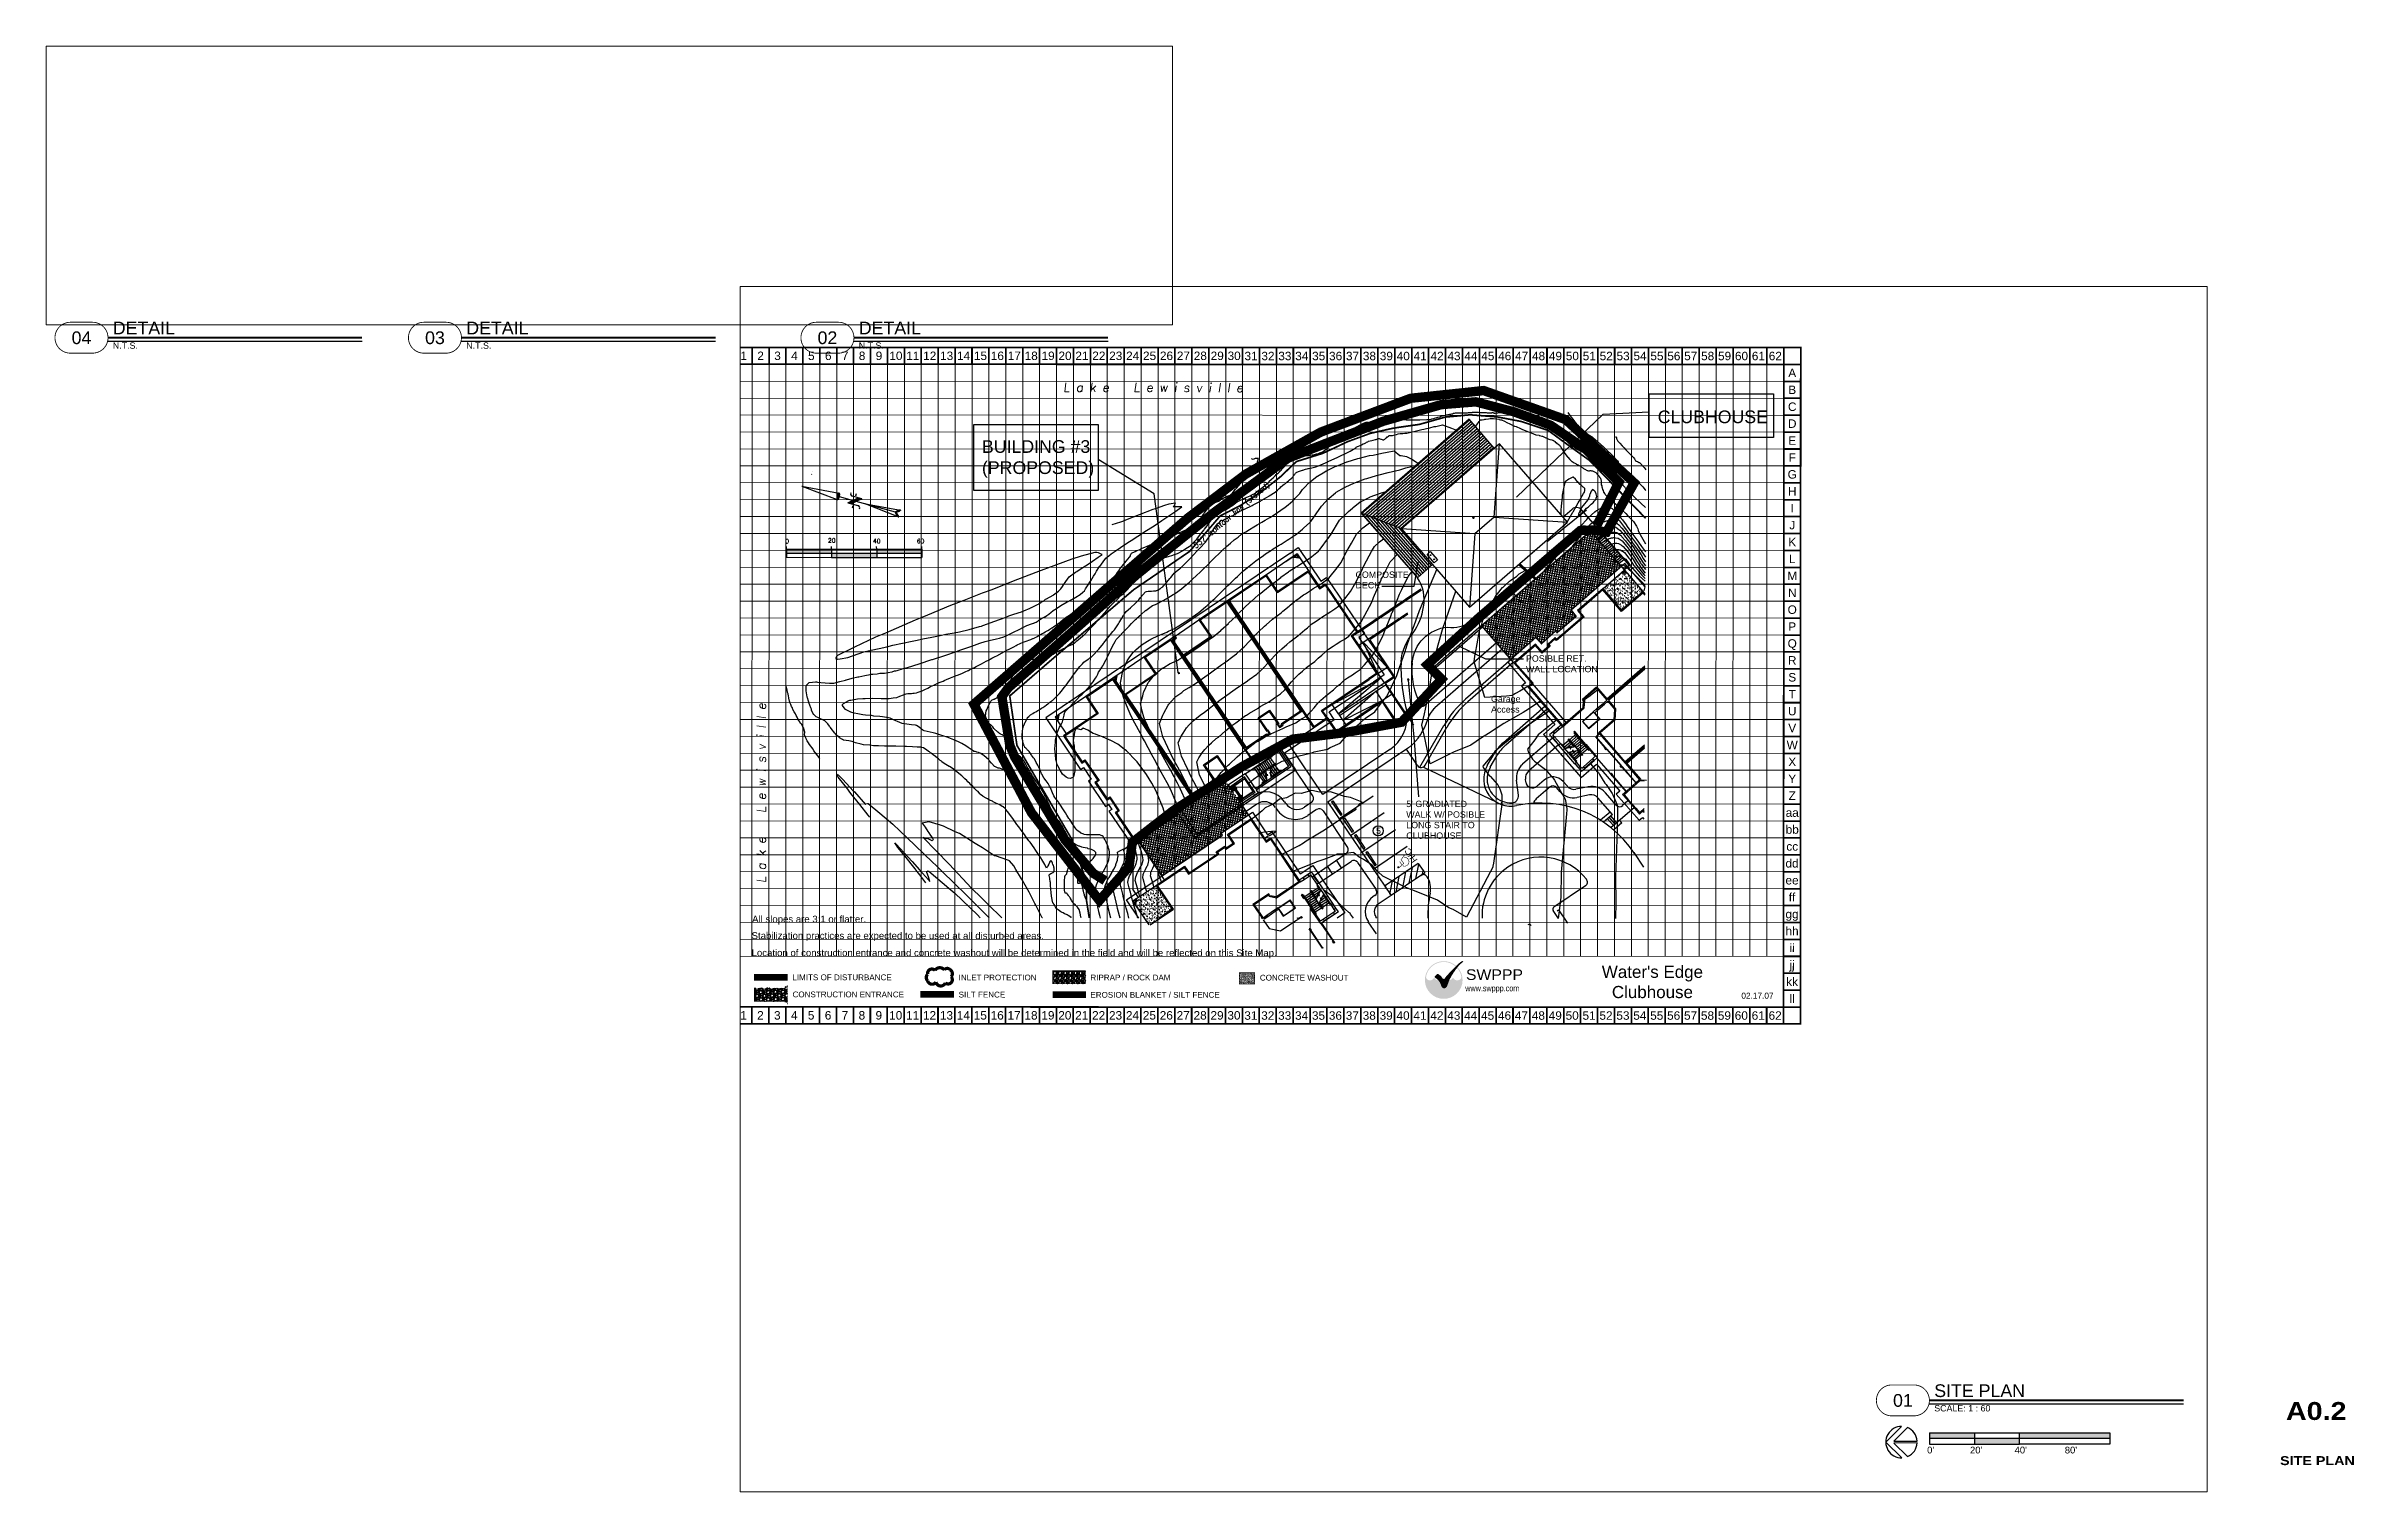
# Paper-space layout 'Layout1' of a CAD drawing. Extents: x 0.7 to 34.8, y 0.4 to 21.8.
# The model-space entities are those that its viewports show. They can reach past a viewport. Long polylines and large blocks are cut down to what shows.
import ezdxf
from ezdxf.enums import TextEntityAlignment as Align

# ---------------------------------------------------------------- set-up
doc = ezdxf.new("R2010")
doc.units = 0
doc.header["$LTSCALE"] = 150
doc.header["$MEASUREMENT"] = 0
for name, pattern in [('ACAD_ISO02W100', [15, 12, -3]), ('BGO ACAD 02$0$HIDDEN', [0.375, 0.25, -0.125]), ('DASHED', [0.75, 0.5, -0.25]), ('HIDDEN', [0.375, 0.25, -0.125])]:
    doc.linetypes.add(name, pattern=pattern)
doc.layers.get('0').update_dxf_attribs({"linetype": 'CONTINUOUS'})
doc.layers.get('Defpoints').update_dxf_attribs({"linetype": 'CONTINUOUS'})
for name, color, linetype in [('1-SP NOTE TEXT', 2, 'CONTINUOUS'), ('1-SP_NOTE', 2, 'CONTINUOUS'), ('96NOTES', 211, 'CONTINUOUS'), ('A2', 2, 'CONTINUOUS'), ('A5', 5, 'CONTINUOUS'), ('ADA RAMP', 5, 'CONTINUOUS'), ('AN', 4, 'CONTINUOUS'), ('BALCONYS', 253, 'CONTINUOUS'), ('BASE', 7, 'CONTINUOUS'), ('contours-ng', 253, 'CONTINUOUS'), ('FIXTURES', 1, 'CONTINUOUS'), ('FLOOR', 253, 'CONTINUOUS'), ('GRID', 254, 'HIDDEN'), ('INTDOOR', 4, 'CONTINUOUS'), ('LEGEND', 7, 'CONTINUOUS'), ('LOGO', 7, 'CONTINUOUS'), ('NARROW', 7, 'CONTINUOUS'), ('outline', 5, 'CONTINUOUS'), ('outline2', 5, 'CONTINUOUS'), ('OUTLINE3', 5, 'CONTINUOUS'), ('OUTLINE4', 2, 'CONTINUOUS'), ('ROOF LINE', 253, 'CONTINUOUS'), ('ROOF LINE CLUBHOUSE', 253, 'CONTINUOUS'), ('swppp', 5, 'CONTINUOUS'), ('TITLEBLOCK', 2, 'CONTINUOUS')]:
    doc.layers.add(name, color=color, linetype=linetype)
doc.styles.add('AGI', font='ARIAL.TTF', dxfattribs={"width": 0.85})
doc.styles.add('C60', font='SIMPLEX.shx', dxfattribs={"oblique": 8, "height": 2.4})
doc.styles.add('ISO', font='gcadold.shx')
doc.styles.add('L120', font='simplex.shx', dxfattribs={"height": 4.8})
doc.styles.add("L200'", font='ARIAL.TTF', dxfattribs={"height": 0.001969})
doc.styles.add('LOGO1', font='Rockeb.TTF', dxfattribs={"height": 25})
doc.styles.get("Standard").update_dxf_attribs({"font": 'ARIAL.TTF'})
doc.styles.add('TEXT 96', font='sanss___.ttf', dxfattribs={"height": 12})

psp = doc.layouts.get("Layout1")

# ---------------------------------------------------------------- texts
at = {"layer": 'outline', "color": 7, "ltscale": 100, "char_height": 0.1, "width": 0.31573, "attachment_point": 1, "style": 'TEXT 96'}
for s, insert in [("0'", (28.498, 1.049, 321.5)), ("20'", (29.132, 1.049, 321.5)), ("40'", (29.791, 1.049, 321.5)), ("80'", (30.533, 1.049, 321.5))]:
    psp.add_mtext(s, dxfattribs=dict(at, insert=insert))
at = {"layer": 'TITLEBLOCK', "color": 2, "linetype": 'Continuous', "ltscale": 48, "attachment_point": 2}
for s, insert, char_height, width in [('{\\fArial Black|b0|i0|c0|p34;A0.2}', (34.25, 1.709), 0.26471, 1.98254), ('{\\fArial Black|b0|i0|c0|p34;SITE PLAN}', (34.268, 0.909), 0.13235, 1.94805)]:
    psp.add_mtext(s, dxfattribs=dict(at, insert=insert, char_height=char_height, width=width))

msp = doc.modelspace()

# ---------------------------------------------------------------- texts
at = {"color": 7, "insert": (7396, 1586), "char_height": 64.59, "width": 726.9, "attachment_point": 2, "rotation": 359.9828}
msp.add_mtext("Water's Edge Clubhouse", dxfattribs=at)
at = {"layer": '96NOTES', "color": 7, "ltscale": 100, "char_height": 67.5, "width": 719.07, "attachment_point": 1, "style": 'ISO'}
for s, insert in [('{\\fArial|b0|i0|c0|p34;CLUBHOUSE}', (7424, 4541)), ('{\\fArial|b0|i0|c0|p34;BUILDING #3 (PROPOSED)}', (3828, 4383, -6504))]:
    msp.add_mtext(s, dxfattribs=dict(at, insert=insert))
at = {"layer": '96NOTES', "color": 7, "char_height": 33.75, "attachment_point": 1, "style": 'ISO'}
for s, insert, width in [('{\\fArial|b0|i0|c0|p34;COMPOSITE DECK}', (5816, 3684, -6516), 346.62), ('{\\fArial|b0|i0|c0|p34;POSIBLE RET. WALL LOCATION}', (6723, 3238), 433.93), ('{\\fArial|b0|i0|c0|p34;Garage\\PAccess}', (6537, 3023), 185.12), ("{\\fArial|b0|i0|c0|p34;5' GRADIATED WALK W/ POSIBLE LONG STAIR TO CLUBHOUSE}", (6086, 2464), 434), ('{\\fArial|b0|i0|c0|p34;5}', (5925, 2321), 185.12)]:
    msp.add_mtext(s, dxfattribs=dict(at, insert=insert, width=width))
at = {"layer": '96NOTES', "color": 7, "insert": (6120, 2130), "char_height": 33.75, "width": 185.12, "attachment_point": 1, "rotation": 124.0724, "style": 'ISO'}
msp.add_mtext('{\\fArial|b0|i0|c0|p34;H/C}', dxfattribs=at)
at = {"layer": 'BASE'}
for s, p in [('1', (2560, 4832)), ('2', (2650, 4832)), ('3', (2740, 4832)), ('4', (2830, 4832)), ('5', (2920, 4832)), ('6', (3010, 4832)), ('7', (3100, 4832)), ('8', (3190, 4832)), ('9', (3280, 4832)), ('10', (3370, 4832)), ('11', (3460, 4832)), ('12', (3550, 4832)), ('13', (3640, 4832)), ('14', (3730, 4832)), ('15', (3820, 4832)), ('16', (3910, 4832)), ('17', (4000, 4832)), ('18', (4090, 4832)), ('19', (4180, 4832)), ('20', (4270, 4832)), ('21', (4360, 4832)), ('22', (4450, 4832)), ('23', (4540, 4832)), ('24', (4630, 4832)), ('25', (4720, 4832)), ('26', (4810, 4832)), ('27', (4900, 4832)), ('28', (4990, 4832)), ('29', (5080, 4832)), ('30', (5170, 4832)), ('31', (5260, 4831)), ('32', (5350, 4831)), ('33', (5440, 4831)), ('34', (5530, 4831)), ('35', (5620, 4831)), ('36', (5710, 4831)), ('37', (5800, 4831)), ('38', (5890, 4831)), ('39', (5980, 4831)), ('40', (6070, 4831)), ('41', (6160, 4831)), ('42', (6250, 4831)), ('43', (6340, 4831)), ('44', (6430, 4831)), ('45', (6520, 4831)), ('46', (6610, 4831)), ('47', (6700, 4831)), ('48', (6790, 4831)), ('49', (6880, 4831)), ('50', (6970, 4831)), ('51', (7060, 4831)), ('52', (7150, 4831)), ('53', (7240, 4831)), ('54', (7330, 4831)), ('55', (7420, 4831)), ('56', (7510, 4831)), ('57', (7600, 4831)), ('58', (7690, 4831)), ('59', (7780, 4831)), ('60', (7870, 4831)), ('61', (7960, 4831)), ('62', (8050, 4831)), ('A', (8140, 4741)), ('B', (8140, 4651)), ('C', (8140, 4561)), ('D', (8140, 4471)), ('E', (8140, 4381)), ('F', (8140, 4291)), ('G', (8140, 4201)), ('H', (8140, 4111)), ('J', (8140, 3931)), ('I', (8140, 4021)), ('K', (8140, 3841)), ('L', (8140, 3751)), ('M', (8140, 3661)), ('N', (8140, 3571)), ('O', (8140, 3481)), ('Q', (8140, 3301)), ('P', (8140, 3391)), ('R', (8140, 3211)), ('S', (8140, 3121)), ('T', (8140, 3031)), ('U', (8140, 2941)), ('V', (8140, 2851)), ('W', (8140, 2761)), ('X', (8140, 2671)), ('Y', (8140, 2581)), ('Z', (8140, 2491)), ('aa', (2470, 2402)), ('bb', (2470, 2312)), ('aa', (8140, 2401)), ('bb', (8140, 2311)), ('cc', (8140, 2221)), ('dd', (8139, 2131)), ('ee', (8139, 2041)), ('ff', (8139, 1951)), ('gg', (8139, 1861)), ('hh', (8139, 1771)), ('jj', (8139, 1591)), ('ii', (8139, 1681)), ('kk', (8139, 1501)), ('ll', (8139, 1411)), ('1', (2559, 1322)), ('2', (2649, 1322)), ('3', (2739, 1322)), ('4', (2829, 1322)), ('5', (2919, 1322)), ('6', (3009, 1322)), ('7', (3099, 1322)), ('8', (3189, 1322)), ('9', (3279, 1322)), ('10', (3369, 1322)), ('11', (3459, 1322)), ('12', (3549, 1322)), ('13', (3639, 1322)), ('14', (3729, 1322)), ('15', (3819, 1322)), ('16', (3909, 1322)), ('17', (3999, 1322)), ('18', (4089, 1322)), ('19', (4179, 1322)), ('20', (4269, 1322)), ('21', (4359, 1322)), ('22', (4449, 1322)), ('23', (4539, 1322)), ('24', (4629, 1322)), ('25', (4719, 1322)), ('26', (4809, 1322)), ('27', (4899, 1322)), ('28', (4989, 1322)), ('29', (5079, 1322)), ('30', (5169, 1322)), ('31', (5259, 1321)), ('32', (5349, 1321)), ('33', (5439, 1321)), ('34', (5529, 1321)), ('35', (5619, 1321)), ('36', (5709, 1321)), ('37', (5799, 1321)), ('38', (5889, 1321)), ('39', (5979, 1321)), ('40', (6069, 1321)), ('41', (6159, 1321)), ('42', (6249, 1321)), ('43', (6339, 1321)), ('44', (6429, 1321)), ('45', (6519, 1321)), ('46', (6609, 1321)), ('47', (6699, 1321)), ('48', (6789, 1321)), ('49', (6879, 1321)), ('50', (6969, 1321)), ('51', (7059, 1321)), ('52', (7149, 1321)), ('53', (7239, 1321)), ('54', (7329, 1321)), ('55', (7419, 1321)), ('56', (7509, 1321)), ('57', (7599, 1321)), ('58', (7689, 1321)), ('59', (7779, 1321)), ('60', (7869, 1321)), ('61', (7959, 1321)), ('62', (8049, 1321))]:
    msp.add_text(s, height=45, rotation=359.9828, dxfattribs=at).set_placement(p, align=Align.MIDDLE_CENTER)
at = {"layer": 'BASE', "color": 7, "style": "L200'"}
for s, height, p in [('All slopes are 3:1 or flatter.', 36.5, (2605, 1816)), ('Stabilization practices are expected to be used at all disturbed areas.', 36.5, (2602, 1728)), ('Location of construction entrance and concrete washout will be determined in the field and will be reflected on this Site Map.', 36.499, (2602, 1637))]:
    msp.add_text(s, height=height, rotation=359.9828, dxfattribs=at).set_placement(p)
at = {"layer": 'BASE'}
msp.add_text('02.17.07', height=31.5, rotation=359.9828, dxfattribs=at).set_placement((7955, 1411), align=Align.CENTER)
at = {"layer": 'contours-ng', "color": 35, "linetype": 'HIDDEN', "ltscale": 0.002, "style": 'C60', "oblique": 8}
msp.add_text("537' contour line (staked)", height=28.8, rotation=40.4292, dxfattribs=at).set_placement((4966, 3804))
at = {"layer": 'LEGEND', "style": "L200'"}
for s, height, p in [('LIMITS OF DISTURBANCE', 30.69, (2819, 1509)), ('INLET PROTECTION', 30.69, (3704, 1508)), ('RIPRAP / ROCK DAM', 30.69, (4405, 1508)), ('CONCRETE WASHOUT', 30.69, (5307, 1507)), ('CONSTRUCTION ENTRANCE', 30.69, (2820, 1418)), ('SILT FENCE', 30.7, (3704, 1417)), ('EROSION BLANKET / SILT FENCE', 30.69, (4405, 1416))]:
    msp.add_text(s, height=height, rotation=359.9828, dxfattribs=at).set_placement(p)
at = {"layer": 'swppp', "color": 5, "style": 'C60', "oblique": 8}
for rotation, p in [(359.8641, (4260, 4641)), (90, (2678, 2026))]:
    msp.add_text('L a k e   L e w i s v i l l e', height=48, rotation=rotation, dxfattribs=at).set_placement(p)

# ---------------------------------------------------------------- blocks, each defined once
blk = doc.blocks.new('sec-elev_label2')
blk.add_line((0.809, 0.137), (4.565, 0.137))
at = {"const_width": 0.0125}
blk.add_lwpolyline([(0.025, 0.187, 0.414214), (0.253, -0.041), (0.58, -0.041, 0.414214), (0.809, 0.187, 0.414214), (0.58, 0.416), (0.253, 0.416, 0.414214)], format="xyb", close=True, dxfattribs=at)
at = {"const_width": 0.0312}
blk.add_lwpolyline([(0.809, 0.187), (4.565, 0.187)], dxfattribs=at)
at = {"style": 'AGI'}
for tag, height, p in [('FLOOR-PLAN2', 0.188, (0.88, 0.578)), ('FLOOR-PLAN', 0.188, (0.88, 0.331)), ('SCALE', 0.0938, (0.88, 0.071))]:
    blk.add_attdef(tag, text='', height=height, dxfattribs=at).set_placement(p, align=Align.MIDDLE_LEFT)
blk.add_attdef('###', text='', height=0.188, dxfattribs=at).set_placement((0.417, 0.187), align=Align.MIDDLE_CENTER)
blk.add_attdef('REF_FILE', text='', height=0.0938, dxfattribs=at).set_placement((4.565, 0.071), align=Align.MIDDLE_RIGHT)
blk = doc.blocks.new('arrow')
at = {"layer": 'outline', "color": 7, "ltscale": 100}
for p, q in [((7.12, 5.049), (7.35, 5.283)), ((7.437, 5.266), (7.238, 5.064)), ((7.354, 4.819), (7.12, 5.049)), ((7.238, 5.064), (7.581, 5.067)), ((7.581, 5.039), (7.238, 5.036)), ((7.238, 5.036), (7.44, 4.837))]:
    blk.add_line(p, q, dxfattribs=at)
for start, end in [(89.7074, 271.2926), (3.9599, 67.8806), (293.1194, 357.0401)]:
    blk.add_arc((7.349, 5.051), 0.232, start, end, dxfattribs=at)
blk = doc.blocks.new('_Open30')
at = {"color": 0, "linetype": 'ByBlock', "lineweight": -2}
for p, q in [((-1, 0.3), (0, 0)), ((0, 0), (-1, -0.3)), ((0, 0), (-1, 0))]:
    blk.add_line(p, q, dxfattribs=at)
blk = doc.blocks.new('North Arrow')
at = {"layer": 'NARROW'}
for p, q in [((0, 0), (22.4, 2)), ((0, 0), (22.3, -2)), ((28.8, -2.1), (34, 2.3)), ((36.2, 2.3), (30.5, 2.3)), ((36.2, 2.3), (31, -2.1)), ((32.4, 3.1), (32.4, 4.6)), ((39.1, 0), (60, 2.1)), ((31.2, 0), (21.7, 0)), ((21.7, 0), (21.7, 0)), ((28.8, -2.1), (35, -2.1)), ((32.4, -4.3), (32.4, -2.8)), ((57.5, 0), (33.4, 0)), ((59.8, -2.1), (39, 0)), ((57.7, 0), (57.8, 0)), ((57.8, -0.1), (57.7, 0))]:
    blk.add_line(p, q, dxfattribs=at)
blk.add_lwpolyline([(22.4, -2), (22.6, -1.9, 0.091577), (22.9, -1.4, 0.048306), (23, -0.8), (23.1, 0), (23, 0.8, 0.048306), (22.9, 1.4, 0.091577), (22.6, 1.9), (22.4, 2), (22.1, 1.9, 0.091577), (21.9, 1.4, 0.048306), (21.7, 0.8), (21.7, 0), (21.7, -0.8, 0.048306), (21.9, -1.4, 0.091577), (22.1, -1.9)], format="xyb", close=True, dxfattribs=at)
for points in [[(57.5, 0), (57.4, 0.1, -0.066818), (57.7, 0.5, -0.03073), (58, 0.8), (58.5, 1.3), (59.1, 1.7, -0.03073), (59.5, 2, -0.066818), (59.9, 2.1), (60, 2.1)], [(60, 2.1), (60.1, 1.9, -0.066818), (59.8, 1.6, -0.03073), (59.4, 1.1), (59, 0.7), (58.4, 0.3, -0.03073), (58, 0.1, -0.036692), (57.8, 0)], [(57.5, 0), (57.4, -0.2, 0.066818), (57.7, -0.5, 0.03073), (58, -0.9), (58.5, -1.4), (59.1, -1.8, 0.03073), (59.5, -2, 0.066818), (59.9, -2.2), (60, -2.1)], [(60, -2.1), (60.1, -2, 0.066818), (59.8, -1.6, 0.03073), (59.4, -1.2), (59, -0.8), (58.4, -0.4, 0.03073), (58, -0.1, 0.036692), (57.8, 0)]]:
    blk.add_lwpolyline(points, format="xyb", dxfattribs=at)
for centre, start, end in [((30.5, 3.9), 178.8769, 270), ((35, -3.6), 358.8769, 90)]:
    blk.add_arc(centre, 1.53, start, end, dxfattribs=at)
for points in [[(23.1, 0), (21.7, 0.8), (23, 0.7), (21.9, 1.4)], [(23, -0.8), (21.7, 0), (23.1, 0), (21.7, 0.8)], [(23, 0.7), (21.9, 1.4), (22.9, 1.4), (22.1, 1.9)], [(22.9, 1.4), (22.1, 1.9), (22.6, 1.9), (22.4, 2)], [(31, -2.1), (36.2, 2.4), (28.7, -2.1), (34, 2.4)], [(57.4, 0.1), (57.7, 0), (57.5, 0.2), (57.8, 0)], [(57.5, 0), (57.7, 0), (57.4, 0.1), (57.7, 0)], [(57.5, 0.2), (57.8, 0), (57.6, 0.4), (57.9, 0.1)], [(57.6, 0.4), (57.9, 0.1), (57.7, 0.5), (58.1, 0.1)], [(57.7, 0.5), (58.1, 0.1), (57.8, 0.7), (58.3, 0.3)], [(57.8, 0.7), (58.3, 0.3), (58, 0.9), (58.5, 0.4)], [(58, 0.9), (58.5, 0.4), (58.3, 1.1), (58.7, 0.6)], [(58.3, 1.1), (58.7, 0.6), (58.5, 1.3), (59, 0.8)], [(58.5, 1.3), (59, 0.8), (58.7, 1.4), (59.3, 1)], [(59.3, 1), (58.7, 1.4), (59.4, 1.1), (59, 1.6)], [(59.4, 1.1), (59, 1.6), (59.6, 1.3), (59.3, 1.8)], [(59.6, 1.3), (59.3, 1.8), (59.8, 1.6), (59.5, 2)], [(59.8, 1.6), (59.5, 2), (59.9, 1.7), (59.7, 2)], [(59.9, 1.7), (59.7, 2), (60.1, 1.9), (59.9, 2.1)], [(60.1, 1.9), (59.9, 2.1), (60, 2.1)], [(22.9, -1.4), (21.7, -0.9), (23, -0.8), (21.7, 0)], [(22.6, -1.9), (21.9, -1.4), (22.9, -1.4), (21.7, -0.9)], [(22.4, -2), (22.1, -1.9), (22.6, -1.9), (21.9, -1.4)], [(57.4, -0.1), (57.7, 0), (57.5, 0), (57.7, 0)], [(57.5, -0.2), (57.7, 0), (57.4, -0.1), (57.7, 0)], [(57.5, -0.3), (57.8, -0.1), (57.5, -0.2), (57.7, 0)], [(57.6, -0.5), (57.9, -0.1), (57.5, -0.3), (57.8, -0.1)], [(57.8, -0.7), (58.1, -0.2), (57.6, -0.5), (57.9, -0.1)], [(58, -0.9), (58.3, -0.3), (57.8, -0.7), (58.1, -0.2)], [(58.2, -1.1), (58.6, -0.5), (58, -0.9), (58.3, -0.3)], [(58.6, -1.4), (58.9, -0.8), (58.2, -1.1), (58.6, -0.5)], [(58.9, -1.6), (59.2, -1), (58.6, -1.4), (58.9, -0.8)], [(59.1, -1.8), (59.6, -1.4), (58.9, -1.7), (59.2, -1)], [(59.3, -1.9), (59.8, -1.6), (59.1, -1.8), (59.6, -1.4)], [(59.5, -1.3), (59.4, -1.2), (59.2, -1)], [(59.6, -2.1), (59.9, -1.8), (59.3, -1.9), (59.8, -1.6)], [(59.8, -2.1), (60, -2), (59.6, -2.1), (59.9, -1.8)], [(59.9, -2.2), (60, -2.1), (59.8, -2.1), (60, -2)]]:
    blk.add_solid(points, dxfattribs=at)
blk = doc.blocks.new('new logo')
at = {"layer": 'LOGO'}
h = blk.add_hatch(color=170, dxfattribs=at)
h.paths.add_polyline_path([(67.4, 44.1), (66.8, 44.7), (66.3, 45.2), (66, 45.8), (65.5, 46.4), (65.1, 47.2), (64.7, 47.9), (64.4, 48.5), (64.2, 49), (63.9, 49.6), (63.7, 50.1), (63.3, 51), (62.9, 52), (62.6, 52.8), (62.4, 53.3), (62.2, 53.7), (62.1, 54.2), (61.9, 54.7), (61.7, 55.2), (61.5, 55.7), (61.3, 56.3), (61, 56.8), (60.8, 57.4), (60.5, 57.9), (60.2, 58.5), (60, 59.1), (59.7, 59.6), (59.3, 60.2), (59, 60.8), (58.7, 61.3), (58.3, 61.9), (58, 62.4), (57.6, 62.9), (57.3, 63.4), (56.9, 63.9), (56.6, 64.3), (56.3, 64.7), (55.9, 65.1), (55.6, 65.5), (55.2, 65.9), (54.9, 66.2), (54, 66.2), (52.9, 66.3), (52, 66.5), (51.5, 66.6), (50.9, 66.8), (50.3, 67), (49.4, 67.4), (48.3, 67.9), (47.3, 68.6), (46.5, 69.3), (45.7, 70), (45, 70.8), (44.4, 71.5), (44, 72.2), (43.6, 72.7), (43.4, 72.9), (43.2, 73.2), (43.1, 73.4), (43, 73.5), (42.8, 73.7), (42.7, 73.7), (42.7, 73.8), (42.6, 73.8), (42.5, 73.7), (42.5, 73.6), (42.4, 73.5), (42.4, 73.4), (42.3, 73.2), (42.2, 72.8), (42, 72.1), (41.7, 71.5), (41.4, 70.9), (41, 70.3), (40.5, 69.8), (40, 69.2), (39.4, 68.7), (38.8, 68.2), (38.1, 67.7), (37.3, 67.3), (36.5, 66.9), (35.7, 66.6), (34.9, 66.3), (34, 66.1), (33, 66), (31.9, 65.9), (30.8, 65.9), (29.6, 65.9), (28.6, 66), (27.6, 66.1), (26.7, 66.4), (25.8, 66.7), (25, 67.1), (24.1, 67.6), (23.2, 68.2), (22.4, 68.9), (21.8, 69.5), (21.4, 69.9), (21, 70.4), (20.6, 70.9), (20.2, 71.5), (19.9, 72.1), (19.5, 72.9), (19.2, 73.8), (18.9, 74.8, -0.595729), (106.3, 106.8), (107, 107.5), (107.5, 108), (108.1, 108.6, 37.93689), (112.3, 104.5), (112.1, 104.2), (111.6, 103.7), (111.1, 103.1), (110.6, 102.5, -0.146449), (123.6, 75), (123.3, 74.5), (123.1, 74), (122.9, 73.5), (122.8, 73.1), (122.5, 72.4), (122.2, 71.7), (121.9, 71.1), (121.5, 70.5), (121.1, 70), (120.7, 69.5), (120.2, 69), (119.6, 68.6), (119, 68.1), (118.4, 67.7), (117.8, 67.4), (117.1, 67), (116.5, 66.7), (115.8, 66.5), (115, 66.3), (114.3, 66.1), (113.5, 66), (112.7, 65.9), (111.9, 65.8), (111.1, 65.8), (110.3, 65.8), (109.4, 65.9), (108.6, 66), (107.7, 66.2), (106.8, 66.4), (105.9, 66.7), (105.1, 67.1), (104.3, 67.5), (103.5, 68), (102.8, 68.6), (102.1, 69.3), (101.4, 70), (100.8, 70.7), (100.2, 71.4), (99.8, 72), (99.5, 72.5), (99.4, 72.8), (99.3, 73), (99.1, 73.2), (99, 73.4), (98.9, 73.5), (98.8, 73.6), (98.7, 73.6), (98.6, 73.6), (98.5, 73.5), (98.4, 73.4), (98.4, 73.3), (98.3, 73.2), (98.2, 73), (98.1, 72.8), (97.8, 72.4), (97.4, 71.8), (96.9, 71.1), (96.4, 70.5), (95.9, 70.1), (95.4, 69.6), (94.8, 69.1), (94.2, 68.6), (93.5, 68.2), (92.8, 67.7), (91.9, 67.3), (91, 66.9), (90.1, 66.6), (89.4, 66.4), (88.6, 66.2), (87.8, 66.1), (87.6, 65.6), (87.4, 65.1), (87.1, 64.4), (86.9, 63.8), (86.6, 63), (86.3, 62.2), (85.9, 61.3), (85.6, 60.4), (85.3, 59.5), (84.9, 58.6), (84.6, 57.7), (84.2, 56.7), (83.9, 55.8), (83.5, 54.9), (83.2, 54), (82.9, 53.2), (82.6, 52.4), (82.3, 51.6), (82.1, 51), (81.9, 50.3), (81.6, 49.8), (81.3, 48.9), (80.9, 48.1), (80.5, 47.3), (80.1, 46.6), (79.6, 45.9), (79.1, 45.4), (78.6, 44.8), (78.1, 44.3), (77.6, 43.9), (77, 43.5), (76.5, 43.1), (75.9, 42.8), (75.3, 42.6), (74.6, 42.3), (73.7, 42.1), (73, 41.9), (72.2, 41.9), (71.6, 42), (70.9, 42.2), (70.1, 42.5), (69.4, 42.8), (68.7, 43.1), (68, 43.5)])
h.paths.add_polyline_path([(71.8, 72), (70.7, 73.9), (70.1, 75.2), (69.7, 74.3), (68.7, 72.6), (67.9, 71.7), (67.9, 71.5), (68.1, 71.2), (68.3, 71), (68.4, 70.8), (68.5, 70.6), (68.7, 70.4), (68.8, 70.2), (68.9, 70.1), (69, 70), (69.1, 69.8), (69.3, 69.7), (69.4, 69.7), (69.5, 69.6), (69.6, 69.5), (69.7, 69.5), (69.8, 69.4), (69.9, 69.4), (70.1, 69.3), (70.2, 69.3), (70.3, 69.2), (70.4, 69.2), (70.5, 69.2), (70.6, 69.2), (70.8, 69.2), (70.9, 69.2), (71, 69.2), (71.1, 69.2), (71.2, 69.2), (71.3, 69.2), (71.4, 69.2), (71.5, 69.2), (71.6, 69.2), (71.7, 69.3), (71.8, 69.3), (71.9, 69.3), (72, 69.4), (72.1, 69.5), (72.2, 69.5), (72.3, 69.6), (72.5, 69.6), (72.6, 69.7), (72.7, 69.8), (72.8, 69.9), (72.9, 70), (73, 70.1), (73.1, 70.2), (73.2, 70.3), (73.3, 70.4), (72.5, 71.1)], flags=17)
blk.add_hatch(color=240, dxfattribs=at).paths.add_polyline_path([(117.7, 117.3), (118.9, 118.2), (119.8, 118.9), (120.6, 119.5), (121.3, 119.9), (121.9, 120.3), (122.4, 120.6), (122.8, 120.9), (123.1, 121.1), (123.4, 121.3), (123.7, 121.4), (124, 121.6), (124.2, 121.7), (124.4, 121.8), (124.6, 121.9), (124.8, 121.9), (125, 122), (125.2, 122.1), (125.4, 122.2), (125.6, 122.2), (125.8, 122.3), (125.9, 122.4), (126.1, 122.4), (126.3, 122.5), (126.4, 122.5), (126.6, 122.6), (126.7, 122.6), (126.8, 122.7), (126.9, 122.7), (127.1, 122.7), (127.2, 122.8), (127.3, 122.8), (127.4, 122.8), (127.5, 122.8), (127.6, 122.8), (127.7, 122.8), (127.8, 122.8), (127.9, 122.8), (128, 122.8), (128.1, 122.8), (128.1, 122.8), (128.2, 122.8), (128.3, 122.8), (128.4, 122.8), (128.4, 122.7), (128.5, 122.7), (128.5, 122.7), (128.6, 122.7), (128.6, 122.6), (128.7, 122.6), (128.7, 122.6), (128.7, 122.5), (128.7, 122.5), (128.8, 122.4), (128.8, 122.4), (128.8, 122.3), (128.8, 122.3), (128.8, 122.2), (128.8, 122.1), (128.8, 122.1), (128.8, 122), (128.8, 121.9), (128.8, 121.8), (128.8, 121.8), (128.8, 121.7), (128.8, 121.6), (128.7, 121.5), (128.7, 121.4), (128.7, 121.3), (128.6, 121.3), (128.6, 121.2), (128.5, 121.1), (128.4, 121), (128.4, 120.8), (128.3, 120.7), (128.2, 120.6), (128.1, 120.4), (128, 120.3), (127.8, 120.1), (127.7, 120), (127.6, 119.8), (127.4, 119.6), (127.3, 119.4), (127.1, 119.2), (126.8, 119), (126.6, 118.8), (126.3, 118.5), (125.9, 118.2), (125.5, 117.9), (125.1, 117.5), (124.6, 117), (124, 116.6), (123.5, 116.1), (122.9, 115.6), (122.3, 115.1), (121.7, 114.5), (121.1, 114), (120.6, 113.5), (120, 113), (119.5, 112.5), (119, 112), (118.5, 111.5), (118, 111), (117.5, 110.5), (117, 109.9), (116.5, 109.4), (116, 108.8), (115.5, 108.3), (115, 107.7), (114.5, 107.1), (114, 106.6), (113.5, 106), (113, 105.4), (112.5, 104.8), (112.1, 104.2), (111.6, 103.7), (111.1, 103.1), (110.6, 102.4), (110.1, 101.8), (109.6, 101.1), (109, 100.4), (108.5, 99.7), (107.9, 98.9), (107.3, 98.1), (106.7, 97.3), (106, 96.4), (105.4, 95.6), (104.8, 94.7), (104.2, 93.9), (103.6, 93.1), (103.1, 92.3), (102.5, 91.5), (102, 90.6), (101.4, 89.8), (100.9, 89), (100.3, 88.2), (99.8, 87.3), (99.2, 86.5), (98.6, 85.6), (98.1, 84.7), (97.5, 83.8), (96.9, 82.9), (96.4, 82), (95.9, 81.1), (95.4, 80.3), (94.9, 79.5), (94.5, 78.7), (94, 78), (93.6, 77.2), (93.2, 76.5), (92.8, 75.8), (92.4, 75), (92, 74.3), (91.6, 73.5), (91.2, 72.8), (90.8, 72), (90.4, 71.3), (90, 70.6), (89.6, 69.9), (89.3, 69.3), (89, 68.7), (88.8, 68.2), (88.5, 67.7), (88.3, 67.3), (88.1, 66.9), (88, 66.5), (87.8, 66.1), (87.6, 65.6), (87.4, 65.1), (87.1, 64.4), (86.9, 63.8), (86.6, 63), (86.3, 62.2), (85.9, 61.3), (85.6, 60.4), (85.3, 59.5), (84.9, 58.6), (84.6, 57.7), (84.2, 56.7), (83.9, 55.8), (83.5, 54.9), (83.2, 54), (82.9, 53.2), (82.6, 52.4), (82.3, 51.6), (82.1, 51), (81.9, 50.3), (81.6, 49.8), (81.4, 49.2), (81.2, 48.7), (81, 48.3), (80.8, 47.9), (80.6, 47.5), (80.4, 47.1), (80.2, 46.7), (80, 46.4), (79.7, 46.1), (79.5, 45.8), (79.2, 45.5), (79, 45.2), (78.7, 44.9), (78.5, 44.7), (78.2, 44.4), (78, 44.2), (77.7, 44), (77.4, 43.8), (77.2, 43.6), (76.9, 43.4), (76.6, 43.2), (76.3, 43), (76, 42.9), (75.7, 42.7), (75.5, 42.6), (75.2, 42.5), (74.9, 42.4), (74.6, 42.3), (74.3, 42.2), (74, 42.1), (73.8, 42.1), (73.5, 42), (73.2, 42), (73, 41.9), (72.7, 41.9), (72.5, 41.9), (72.2, 41.9), (72, 42), (71.8, 42), (71.5, 42.1), (71.3, 42.1), (71.1, 42.2), (70.8, 42.2), (70.6, 42.3), (70.4, 42.4), (70.1, 42.5), (69.9, 42.6), (69.6, 42.7), (69.4, 42.8), (69.2, 42.9), (68.9, 43), (68.7, 43.1), (68.5, 43.2), (68.2, 43.4), (68, 43.6), (67.8, 43.7), (67.6, 43.9), (67.4, 44.1), (67.2, 44.3), (67, 44.5), (66.8, 44.7), (66.6, 44.9), (66.5, 45.1), (66.3, 45.4), (66.1, 45.6), (65.9, 45.9), (65.7, 46.2), (65.4, 46.6), (65.2, 47), (65, 47.4), (64.7, 47.9), (64.4, 48.5), (64.2, 49), (63.9, 49.6), (63.7, 50.1), (63.4, 50.7), (63.2, 51.3), (63, 51.8), (62.8, 52.3), (62.6, 52.8), (62.4, 53.3), (62.2, 53.7), (62.1, 54.2), (61.9, 54.7), (61.7, 55.2), (61.5, 55.7), (61.3, 56.3), (61, 56.8), (60.8, 57.4), (60.5, 57.9), (60.2, 58.5), (60, 59.1), (59.7, 59.6), (59.3, 60.2), (59, 60.8), (58.7, 61.3), (58.3, 61.9), (58, 62.4), (57.6, 62.9), (57.3, 63.4), (56.9, 63.9), (56.6, 64.3), (56.3, 64.7), (55.9, 65.1), (55.6, 65.5), (55.2, 65.9), (54.9, 66.3), (54.5, 66.6), (54.1, 67), (53.7, 67.4), (53.3, 67.8), (52.8, 68.1), (52.4, 68.5), (51.9, 68.9), (51.4, 69.3), (50.9, 69.7), (50.5, 70), (50, 70.4), (49.5, 70.8), (49.1, 71.1), (48.7, 71.5), (48.2, 71.8), (47.8, 72.1), (47.5, 72.4), (47.1, 72.7), (46.8, 72.9), (46.6, 73.1), (46.3, 73.3), (46.1, 73.5), (45.9, 73.6), (45.7, 73.8), (45.6, 73.9), (45.5, 74), (45.3, 74.2), (45.2, 74.3), (45.1, 74.4), (45, 74.6), (45, 74.7), (44.9, 74.8), (44.8, 75), (44.8, 75.1), (44.8, 75.2), (44.7, 75.4), (44.7, 75.5), (44.7, 75.7), (44.7, 75.8), (44.7, 76), (44.7, 76.1), (44.7, 76.3), (44.8, 76.4), (44.8, 76.6), (44.9, 76.7), (44.9, 76.9), (45, 77.1), (45.1, 77.2), (45.2, 77.4), (45.3, 77.6), (45.4, 77.8), (45.6, 78), (45.7, 78.2), (45.9, 78.5), (46.1, 78.7), (46.3, 79), (46.6, 79.3), (46.8, 79.5), (47.1, 79.8), (47.3, 80.1), (47.6, 80.4), (47.9, 80.7), (48.2, 81), (48.5, 81.3), (48.8, 81.6), (49.2, 81.9), (49.5, 82.2), (49.8, 82.5), (50.1, 82.7), (50.4, 83), (50.7, 83.2), (51, 83.4), (51.2, 83.6), (51.5, 83.8), (51.7, 83.9), (51.9, 84.1), (52.1, 84.2), (52.2, 84.3), (52.4, 84.4), (52.5, 84.5), (52.7, 84.5), (52.8, 84.6), (53, 84.6), (53.1, 84.6), (53.2, 84.7), (53.3, 84.7), (53.5, 84.7), (53.6, 84.7), (53.7, 84.7), (53.8, 84.7), (54, 84.7), (54.1, 84.6), (54.2, 84.6), (54.3, 84.5), (54.5, 84.5), (54.6, 84.4), (54.7, 84.4), (54.9, 84.3), (55, 84.2), (55.2, 84.1), (55.3, 84.1), (55.5, 84), (55.7, 83.9), (55.9, 83.7), (56.1, 83.6), (56.4, 83.4), (56.7, 83.2), (57, 83), (57.3, 82.8), (57.7, 82.5), (58, 82.3), (58.4, 82), (58.8, 81.7), (59.2, 81.4), (59.6, 81.1), (60, 80.8), (60.4, 80.5), (60.8, 80.2), (61.2, 79.9), (61.5, 79.6), (61.9, 79.3), (62.3, 78.9), (62.6, 78.6), (63, 78.3), (63.3, 77.9), (63.7, 77.5), (64, 77.2), (64.3, 76.8), (64.6, 76.4), (64.9, 76), (65.2, 75.6), (65.5, 75.2), (65.8, 74.8), (66.1, 74.4), (66.4, 74), (66.7, 73.6), (66.9, 73.2), (67.2, 72.8), (67.4, 72.5), (67.6, 72.1), (67.8, 71.8), (67.9, 71.5), (68.1, 71.2), (68.3, 71), (68.4, 70.8), (68.5, 70.6), (68.7, 70.4), (68.8, 70.2), (68.9, 70.1), (69, 70), (69.1, 69.8), (69.3, 69.7), (69.4, 69.7), (69.5, 69.6), (69.6, 69.5), (69.7, 69.5), (69.8, 69.4), (69.9, 69.4), (70.1, 69.3), (70.2, 69.3), (70.3, 69.2), (70.4, 69.2), (70.5, 69.2), (70.6, 69.2), (70.8, 69.2), (70.9, 69.2), (71, 69.2), (71.1, 69.2), (71.2, 69.2), (71.3, 69.2), (71.4, 69.2), (71.5, 69.2), (71.6, 69.2), (71.7, 69.3), (71.8, 69.3), (71.9, 69.3), (72, 69.4), (72.1, 69.5), (72.2, 69.5), (72.3, 69.6), (72.5, 69.6), (72.6, 69.7), (72.7, 69.8), (72.8, 69.9), (72.9, 70), (73, 70.1), (73.1, 70.2), (73.2, 70.3), (73.3, 70.5), (73.5, 70.6), (73.6, 70.8), (73.7, 70.9), (73.9, 71.1), (74, 71.3), (74.2, 71.5), (74.3, 71.8), (74.5, 72), (74.7, 72.3), (74.9, 72.6), (75.1, 72.8), (75.3, 73.1), (75.6, 73.5), (75.8, 73.8), (76.1, 74.1), (76.4, 74.5), (76.7, 74.9), (77, 75.3), (77.3, 75.7), (77.7, 76.1), (78, 76.5), (78.4, 77), (78.8, 77.4), (79.2, 77.9), (79.6, 78.4), (80, 78.9), (80.5, 79.5), (81, 80), (81.5, 80.6), (82, 81.1), (82.5, 81.7), (83, 82.3), (83.6, 82.9), (84.1, 83.5), (84.7, 84.1), (85.2, 84.7), (85.7, 85.3), (86.2, 85.8), (86.7, 86.4), (87.2, 86.9), (87.7, 87.4), (88.1, 87.9), (88.6, 88.5), (89.1, 89), (89.5, 89.5), (90, 90.1), (90.5, 90.6), (91, 91.2), (91.5, 91.7), (92.1, 92.3), (92.6, 92.9), (93.2, 93.5), (93.8, 94.1), (94.4, 94.8), (95, 95.4), (95.6, 96), (96.3, 96.7), (96.9, 97.3), (97.6, 98), (98.2, 98.6), (98.8, 99.2), (99.4, 99.8), (100, 100.3), (100.5, 100.9), (101.1, 101.4), (101.6, 102), (102.1, 102.5), (102.7, 103.1), (103.2, 103.6), (103.7, 104.1), (104.2, 104.7), (104.8, 105.2), (105.3, 105.8), (105.9, 106.3), (106.4, 106.9), (107, 107.5), (107.5, 108), (108.1, 108.6), (108.7, 109.2), (109.3, 109.8), (109.9, 110.3), (110.4, 110.9), (111, 111.5), (111.6, 112), (112.2, 112.6), (112.8, 113.1), (113.4, 113.6), (114, 114.2), (114.6, 114.7), (115.3, 115.3), (116, 115.9), (116.8, 116.6)])
at = {"layer": 'LOGO', "style": 'LOGO1'}
for s, height, width, p in [('SWPPP', 31.32, 1.115, (137, 67)), ('www.swppp.com', 18.112, 0.77, (135, 33.4))]:
    blk.add_text(s, height=height, dxfattribs=dict(at, width=width)).set_placement(p)
blk = doc.blocks.new('A$C3BC84700')
h = blk.add_hatch(color=7)
h.paths.add_polyline_path([(2194, -8036), (1995, -7901), (1983, -7919), (2182, -8053)])
h.paths.add_polyline_path([(2007, -7883), (1808, -7749), (1796, -7767), (1995, -7901)])
h.paths.add_polyline_path([(1597, -7633), (1585, -7651), (1784, -7785), (1796, -7767)])
at = {"color": 7}
for p, q in [((1585, -7651), (1577, -7663)), ((1585, -7651), (1609, -7615)), ((1983, -7919), (1585, -7651)), ((2194, -8036), (1597, -7633)), ((2007, -7883), (1609, -7615)), ((1784, -7785), (1776, -7797)), ((1784, -7785), (1808, -7749)), ((1983, -7919), (1975, -7931)), ((1983, -7919), (2007, -7883)), ((2182, -8053), (1983, -7919)), ((2206, -8018), (2007, -7883)), ((2182, -8053), (2174, -8065)), ((2182, -8053), (2206, -8018))]:
    blk.add_line(p, q, dxfattribs=at)
at = {"color": 7, "style": 'L120'}
for s, p in [('60', (1589, -7692)), ('40', (1782, -7822)), ('20', (1979, -7959)), ('0', (2170, -8083))]:
    blk.add_text(s, height=23, rotation=146.0052, dxfattribs=at).set_placement(p)

# ---------------------------------------------------------------- hatches: boundary and pattern name
at = {"layer": 'A5'}
h = msp.add_hatch(dxfattribs=at)
h.set_pattern_fill('ANSI31', scale=240, angle=214, style=0)
h.set_pattern_definition([(259, (14168.655, 6418.324), (29.44882, -5.72427), [])])
h.paths.add_polyline_path([(6005, 1959), (6164, 2067), (6184, 2080), (6150, 2130), (5971, 2009)])
at = {"layer": 'BALCONYS'}
h = msp.add_hatch(dxfattribs=at)
h.set_pattern_fill('AR-SAND', scale=10, style=0)
h.paths.add_polyline_path([(7232, 3479), (7345, 3577), (7261, 3674), (7260, 3673), (7231, 3675), (7230, 3676), (7134, 3592)])
h = msp.add_hatch(dxfattribs=at)
h.set_pattern_fill('AR-SAND', scale=10, style=0)
h.paths.add_polyline_path([(4841, 1889), (4757, 2013), (4652, 1942), (4653, 1940), (4647, 1912), (4646, 1911), (4717, 1805)])
at = {"layer": 'BASE'}
h = msp.add_hatch(dxfattribs=at)
h.set_pattern_fill('AR-SAND', color=30, scale=2.373696, angle=-0.0172, style=0)
h.set_pattern_definition([(37.48275, (7206.7487, 1310.7826), (-0.1481504, 4.573738), [0, -3.6080175, 0, -4.035283, 0, -3.8572555]), (7.48275, (7206.7487, 1310.7826), (4.202928, 6.697651), [0, -1.9464305, 0, -3.251963, 0, -1.24619]), (327.48275, (7203.829, 1310.7835), (7.392029, 0.011208), [0, -1.186848, 0, -4.272652, 0, -5.578185]), (317.48275, (7203.829, 1310.7835), (7.136257, 2.081187), [0, -0.593424, 0, -2.800961, 0, -3.204489])])
h.paths.add_polyline_path([(5279, 1489), (5279, 1549), (5198, 1549), (5198, 1489)])
at = {"layer": 'FLOOR'}
h = msp.add_hatch(dxfattribs=at)
h.set_pattern_fill('ANSI31', scale=98, angle=45, style=0)
h.set_pattern_definition([(41, (5543.591, 4490.788), (-8.03672, 9.24519), [])])
h.paths.add_polyline_path([(5846, 3994), (6061, 3911), (6554, 4340), (6421, 4494)])
h = msp.add_hatch(dxfattribs=at)
h.set_pattern_fill('ANSI31', scale=98, angle=52, style=0)
h.set_pattern_definition([(311, (6072.04, 2786.538), (9.24519, 8.03672), [])])
h.paths.add_polyline_path([(6145, 3650), (6226, 3721), (6061, 3911), (5846, 3994)])
at = {"layer": 'FLOOR', "ltscale": 100}
h = msp.add_hatch(dxfattribs=at)
h.set_pattern_fill('ANSI37', scale=98, style=0)
h.set_pattern_definition([(349.0007, (3123.184, 1057.48), (2.337265, 12.02496), []), (79.0007, (3123.184, 1057.48), (-12.02496, 2.337265), [])])
h.paths.add_polyline_path([(7231, 3711), (7067, 3900), (6487, 3396), (6644, 3216), (6776, 3332), (6805, 3299), (6881, 3366), (6889, 3357), (6991, 3445), (6963, 3478)])
h = msp.add_hatch(dxfattribs=at)
h.set_pattern_fill('ANSI37', scale=98, style=0)
h.set_pattern_definition([(349.0007, (6845.765, 3568.458), (2.337265, 12.02496), []), (79.0007, (6845.765, 3568.458), (-12.02496, 2.337265), [])])
h.paths.add_polyline_path([(5108, 2281), (5101, 2291), (5247, 2389), (5113, 2587), (4646, 2272), (4786, 2064)])
at = {"layer": 'LEGEND'}
h = msp.add_hatch(dxfattribs=at)
h.set_pattern_fill('GRAVEL', color=4, scale=27.725211, angle=-43.9515, style=0)
h.set_pattern_definition([(184.0612994, (-36141.6145, -15362.3576), (-332.86509071, -25.70006271), [3.730039, -369.27453]), (141.0181994, (-36145.3352, -15362.6217), (258.764237923, -210.951985593), [6.400864, -633.685351]), (88.5588994, (-36150.3108, -15358.5951), (-12.06819054, -411.98818673), [4.513332, -446.820393]), (223.3221994, (-36162.906, -15356.0805), (404.81329547, 379.960292774), [5.828893, -577.060295]), (248.8821994, (-36167.1465, -15360.0797), (131.110950776, 335.735148337), [5.715691, -565.85418]), (313.3221994, (-36169.2058, -15365.4116), (-379.960292774, 404.81329547), [5.828893, -577.060295]), (353.7426994, (-36165.2066, -15369.6521), (-451.908441344, 50.5534938), [7.708413, -763.132256]), (28.3037994, (-36157.5441, -15370.4923), (563.05969562, 304.424247371), [7.277535, -720.476242]), (77.4780994, (-36151.1367, -15367.0417), (90.473188225, 413.42321616), [5.848633, -579.015338]), (131.2848994, (-36149.8686, -15361.3321), (200.31909989, -231.62926692), [6.677118, -327.178648]), (178.4458994, (-36154.2742, -15356.3147), (-451.190991428, 11.350655573), [8.634962, -854.861839]), (94.8625994, (-36143.3379, -15375.3304), (-24.26514785, 254.45949354), [2.947218, -291.7758]), (127.5176994, (-36143.5877, -15372.3937), (220.996357486, -290.075008743), [5.607064, -555.100624]), (181.0485, (-36147.002, -15367.946), (-19.242667, -19.96015), [3.920927, -35.288427]), (159.247099, (-36146.0905, -15364.2042), (138.28606058, -56.29298764), [2.111497, -209.03742]), (247.8499, (-36148.065, -15363.456), (37.7678473, 79.12309574), [2.986088, -146.31875]), (347.0123, (-36149.191, -15366.2217), (98.3657616, -17.80760907), [4.849943, -156.814433]), (117.6136, (-36144.465, -15367.312), (20.6776653, -58.4454426), [3.50699, -84.167836]), (332.4379994, (-36159.6419, -15352.2953), (257.329323225, -132.54636994), [4.912907, -486.379085]), (26.3946994, (-36155.2865, -15354.5685), (-291.50979468, -142.59106829), [4.121658, -408.043247]), (249.247099, (-36140.6165, -15363.3197), (56.29298764, 138.28606058), [4.222966, -206.92595]), (299.6589994, (-36142.1128, -15367.2687), (-141.87363608, 252.306940374), [4.912907, -486.379085]), (295.492499, (-36171.5723, -15364.6706), (-61.31550917, 136.13354916), [4.737684, -232.146633]), (250.8235994, (-36169.5333, -15368.947), (111.868778, 315.774803775), [3.96964, -392.994973]), (22.849899, (-36159.6595, -15383.4723), (136.13361485, 61.31536444), [4.222966, -206.92595]), (333.4024994, (-36155.768, -15381.8324), (-336.452446154, 170.31417099), [4.647605, -460.111638]), (25.492499, (-36169.44, -15374.0434), (-136.13354916, -61.31550917), [2.368842, -234.515475]), (57.3584, (-36160.857, -15382.3177), (57.0105633, 99.08320504), [1.413709, -139.957671]), (122.0123, (-36160.0946, -15381.127), (40.6378177, -77.6880992), [5.715691, -108.598267]), (142.0574994, (-36163.1245, -15376.2807), (218.84407895, -172.466478105), [5.296902, -524.392513]), (259.7386, (-36150.923, -15368.018), (18.5251438, 59.1629653), [3.998585, -95.966078]), (309.2056994, (-36151.635, -15371.9528), (300.836951674, -367.045676433), [6.981042, -691.121953]), (16.9938994, (-36147.2223, -15377.3622), (-214.53921125, -62.75036705), [2.854477, -282.594041]), (46.0485, (-36144.492, -15376.528), (-0.717482, 39.202805), [1.663513, -26.061699]), (76.3048994, (-36162.9464, -15375.297), (-54.85820401, -216.69160081), [3.851697, -381.319249]), (4.0612994, (-36162.0345, -15371.5549), (332.86509071, 25.70006271), [7.460078, -365.54449]), (316.0485, (-36154.593, -15371.027), (39.202805, 0.717482), [7.208555, -20.516656]), (281.3532994, (-36149.4035, -15376.0296), (-64.90252651, 332.14767927), [4.383744, -433.99033]), (210.103099, (-36148.5405, -15380.3276), (-96.93078895, -60.59791768), [4.036846, -197.805742]), (163.6944994, (-36152.0329, -15382.3523), (-571.66940555, 166.00889401), [6.572677, -650.696127]), (131.4745994, (-36158.3412, -15380.5069), (-240.2393164, 270.11464726), [6.953455, -688.391325])])
edge = h.paths.add_edge_path()
edge.add_line((2793, 1380), (2793, 1484))
edge.add_arc((2776, 1484), 17.3, -89.9782, -0.0172, ccw=False)
edge.add_line((2776, 1466), (2617, 1467))
edge.add_line((2617, 1467), (2617, 1397))
edge.add_line((2617, 1397), (2776, 1397))
edge.add_arc((2776, 1380), 17.3, -0.0172, 90.0218, ccw=False)
at = {"layer": 'LEGEND', "linetype": 'ACAD_ISO02W100'}
h = msp.add_hatch(dxfattribs=at)
h.set_pattern_fill('GRAVEL', color=240, scale=27.42498, angle=-0.0172, style=0)
h.set_pattern_definition([(227.995555, (2252.7706, 106.7426), (-219.4740732, -246.7588086), [3.68965, -365.27572]), (184.952455, (2250.3016, 104.0009), (329.1080285, 27.32568486), [6.33155, -626.82329]), (132.493155, (2243.9936, 103.4543), (274.1587321, -301.7575504), [4.46446, -441.98186]), (267.256455, (2233.2958, 96.6012), (27.589962, 548.49132865), [5.76577, -570.81141]), (292.816455, (2233.0199, 90.8421), (-137.02611, 329.1409199), [5.6538, -559.72665]), (357.256455, (2235.2123, 85.6307), (-548.49132865, 27.589962), [5.76577, -570.81141]), (37.676955, (2240.9714, 85.3547), (-356.60747146, -274.14221427), [7.62494, -754.86843]), (72.238055, (2247.0063, 90.0151), (192.15674816, 603.29164686), [7.19873, -712.67433]), (121.412355, (2249.2024, 96.8707), (-219.2927458, 356.5906248), [5.7853, -572.74528]), (175.21915, (2246.1871, 101.808), (301.6665377, -27.5155474), [6.6048, -323.6357]), (222.380155, (2239.6053, 102.3586), (-329.1907475, -301.57549364), [8.54146, -845.6047]), (138.79685, (2260.4465, 96.3188), (-191.9254044, 164.6075813), [2.9153, -288.6162]), (171.451955, (2258.253, 98.2392), (356.5081675, -54.95748454), [5.54635, -549.08954]), (224.98275, (2252.768, 99.064), (-0.00825, -27.42499), [3.87847, -34.9063]), (203.18135, (2250.8496, 102.3552), (137.1413957, 54.8087207), [2.08863, -206.7738]), (291.78415, (2248.9296, 101.533), (-27.400212, 82.283198), [2.95375, -144.7343]), (30.94655, (2250.0257, 98.79), (82.291391, 54.825262), [4.79742, -155.11632]), (161.54785, (2254.14, 101.257), (54.841715, -27.441444), [3.469, -83.2564]), (16.372255, (2233.023, 101.5378), (274.2746117, 82.1921901), [4.8597, -481.11217]), (70.328955, (2237.6857, 102.9077), (-109.7905856, -301.6418064), [4.07702, -403.62462]), (293.18135, (2254.142, 106.7422), (-54.8087207, 137.1413957), [4.17724, -204.68519]), (343.593255, (2255.7862, 102.9022), (-274.2250841, 82.3572826), [4.8597, -481.11217]), (339.42675, (2233.018, 84.5343), (-137.108435, 54.891121), [4.68638, -229.63276]), (294.757855, (2237.4055, 82.8875), (-137.0338787, 301.7161332), [3.92665, -388.7393]), (66.78415, (2254.408, 79.317), (54.891267, 137.108377), [4.17724, -204.68519]), (17.336755, (2256.0545, 83.1562), (-356.5577977, -109.5924541), [4.59728, -455.12917]), (69.42675, (2240.9696, 79.3212), (-54.891121, -137.108435), [2.3432, -231.97595]), (101.29265, (2252.7624, 79.3176), (-27.391895, 109.70819), [1.3984, -138.4421]), (165.94655, (2252.4885, 80.689), (82.266697, -27.44969), [5.6538, -107.42228]), (185.991755, (2247.004, 82.0619), (274.2580354, 27.3424138), [5.23954, -518.71396]), (303.67285, (2250.025, 96.322), (-27.408506, 54.8582), [3.95529, -94.92688]), (353.139955, (2252.218, 93.0303), (466.20811217, -54.99050546), [6.90545, -683.63792]), (60.92815, (2259.074, 92.2055), (-109.7576981, -191.9418434), [2.82357, -279.53388]), (89.9828, (2260.446, 94.673), (-27.41672, 27.43323), [1.6455, -25.77948]), (120.239155, (2246.4557, 82.8848), (109.6419924, -192.0079371), [3.81, -377.19]), (47.995555, (2244.537, 86.1764), (219.4740732, 246.7588086), [7.3793, -361.58607]), (359.9828, (2249.475, 91.66), (27.43323, 27.41672), [7.1305, -20.29449]), (325.287555, (2256.6056, 91.6577), (-274.1918477, 192.0576336), [4.33627, -429.29073]), (254.03735, (2260.17, 89.1884), (-27.457994, -109.691664), [3.99313, -195.66374]), (207.628755, (2259.0719, 85.3492), (-521.1570277, -274.0931613), [6.5015, -643.64986]), (175.408855, (2253.3118, 82.3342), (-356.5164846, 27.5321463), [6.87816, -680.93686])])
h.paths.add_polyline_path([(4205, 1491), (4379, 1491), (4379, 1559), (4205, 1559)])

# ---------------------------------------------------------------- linework, layer by layer
at = {"const_width": 5.75}
msp.add_lwpolyline([(6045, 2108, 1), (6042, 2112, 1)], format="xyb", close=True, dxfattribs=at)
at = {"const_width": 2.9}
for points in [[(6046, 2106), (6073, 2130), (6058, 2151), (6075, 2171), (6068, 2177)], [(6064, 2122), (6051, 2140)]]:
    msp.add_lwpolyline(points, dxfattribs=at)
msp.add_lwpolyline([(6067, 2118, 1.284985), (6075, 2163, 1.467757)], format="xyb", dxfattribs=at)
at = {"layer": '1-SP_NOTE', "color": 7, "ltscale": 100}
for p, q in [((6836, 3843), (7046, 4012)), ((7095, 3925), (7110, 3938))]:
    msp.add_line(p, q, dxfattribs=at)
at = {"layer": '96NOTES', "color": 7, "ltscale": 100}
msp.add_circle((5937, 2304), 26.6, dxfattribs=at)
at = {"layer": 'A2', "color": 7}
for p, q in [((6487, 3396), (7067, 3900)), ((7067, 3900), (7094, 3924)), ((7247, 3693), (7067, 3900)), ((7074, 3892), (7101, 3916)), ((7081, 3884), (7108, 3907)), ((7088, 3875), (7116, 3899)), ((7094, 3924), (7095, 3925)), ((7273, 3718), (7094, 3924)), ((7276, 3718), (7095, 3925)), ((7096, 3867), (7123, 3891)), ((7103, 3859), (7130, 3882)), ((7110, 3850), (7137, 3874)), ((7117, 3842), (7144, 3866)), ((7125, 3834), (7152, 3857)), ((7132, 3825), (7159, 3849)), ((7139, 3817), (7166, 3841)), ((7146, 3809), (7173, 3832)), ((7153, 3801), (7181, 3824)), ((7161, 3792), (7188, 3816)), ((7168, 3784), (7195, 3808)), ((7175, 3776), (7202, 3799)), ((7182, 3767), (7209, 3791)), ((7189, 3759), (7217, 3783)), ((7197, 3751), (7224, 3774)), ((7204, 3742), (7231, 3766)), ((7211, 3734), (7238, 3758)), ((7218, 3726), (7246, 3749)), ((7273, 3718), (7246, 3695)), ((7276, 3718), (7247, 3693)), ((6659, 3198), (6487, 3396)), ((6656, 3202), (6414, 2991)), ((6656, 3202), (6569, 3125)), ((6824, 2966), (6603, 2773)), ((6186, 2653), (6302, 2855)), ((6087, 2739), (5669, 2457)), ((6146, 2651), (6087, 2739)), ((6517, 2651), (6552, 2711)), ((5669, 2457), (6005, 1959)), ((7350, 2111), (7298, 2188)), ((6164, 2067), (6005, 1959)), ((7040, 2011), (6871, 1897)), ((6896, 1838), (6867, 1880))]:
    msp.add_line(p, q, dxfattribs=at)
for centre, radius, start, end in [((6760, 2592), 528, 131, 150.1827), ((6760, 2592), 240, 131, 150.1827), ((6166, 2665), 24, 214, 330.1827), ((6642, 2579), 144, 150.1827, 282.3261), ((6801, 1852), 600, 33.5971, 102.3261), ((6801, 1852), 312, 124, 182.4382), ((6801, 1852), 312, 38.4217, 124), ((6177, 2047), 24, 31.6342, 124), ((6095, 1997), 120, 348.427, 31.6342), ((6801, 1852), 600, 168.427, 181.245), ((7026, 2031), 24, 304, 38.4217), ((6877, 1887), 12, 124, 214), ((6740, 1794), 12, 34, 124)]:
    msp.add_arc(centre, radius, start, end, dxfattribs=at)
at = {"layer": 'A5', "color": 7}
for p, q in [((6920, 3974), (6969, 4016)), ((7095, 3925), (7019, 4013)), ((6877, 3807), (7004, 3917)), ((7067, 3900), (7055, 3914)), ((6145, 3650), (6226, 3721)), ((6886, 3743), (6874, 3756)), ((6180, 2970), (6566, 3306)), ((6597, 3270), (6238, 2958)), ((6645, 3215), (6402, 3004)), ((6836, 2952), (6615, 2760)), ((6159, 2642), (6286, 2864)), ((5589, 2490), (5422, 2737)), ((5642, 2497), (5462, 2764)), ((5999, 2737), (5642, 2497)), ((6104, 2750), (6087, 2739)), ((6533, 2642), (6568, 2703)), ((6865, 2797), (6705, 2658)), ((6897, 2761), (6737, 2621)), ((6569, 2455), (6176, 2643)), ((6722, 2564), (6720, 2579)), ((5438, 2459), (5444, 2450)), ((5583, 2456), (5544, 2430)), ((5689, 2458), (5696, 2463)), ((5689, 2458), (5737, 2386)), ((5696, 2463), (5744, 2391)), ((5909, 2488), (5730, 2367)), ((6596, 2462), (6589, 2445)), ((6683, 2494), (6673, 2573)), ((6851, 2538), (6778, 2474)), ((6820, 2574), (6782, 2541)), ((6904, 2513), (6885, 2535)), ((6944, 2541), (6921, 2567)), ((7055, 2538), (6989, 2525)), ((7061, 2495), (6995, 2482)), ((7183, 2391), (7106, 2479)), ((7203, 2440), (7146, 2507)), ((7266, 2463), (7237, 2438)), ((5234, 2408), (5291, 2447)), ((5391, 2427), (5397, 2418)), ((5609, 2417), (5563, 2386)), ((5643, 2410), (5774, 2216)), ((5737, 2386), (5744, 2391)), ((5749, 2368), (5757, 2373)), ((5749, 2368), (5797, 2296)), ((5757, 2373), (5805, 2301)), ((5969, 2399), (5790, 2278)), ((7171, 2404), (7120, 2360)), ((7183, 2391), (7136, 2350)), ((7188, 2332), (7157, 2368)), ((7197, 2340), (7166, 2376)), ((7206, 2347), (7175, 2384)), ((7298, 2427), (7176, 2321)), ((7233, 2346), (7190, 2309)), ((7233, 2346), (7221, 2360)), ((5797, 2296), (5805, 2301)), ((5810, 2279), (5817, 2284)), ((5810, 2279), (5858, 2207)), ((5817, 2284), (5865, 2212)), ((6029, 2309), (5850, 2188)), ((5858, 2207), (5865, 2212)), ((6090, 2220), (5911, 2099)), ((5595, 2067), (5767, 2183)), ((5694, 2075), (5667, 2115)), ((5741, 2107), (5714, 2147)), ((5827, 2136), (5925, 1992)), ((5870, 2189), (5878, 2194)), ((5870, 2189), (5918, 2117)), ((5878, 2194), (5926, 2122)), ((5918, 2117), (5926, 2122)), ((6150, 2130), (5971, 2009)), ((6150, 2130), (6184, 2080)), ((6164, 2067), (6184, 2080)), ((5918, 1959), (5910, 1954)), ((5929, 1839), (5924, 1847)), ((6005, 1959), (5937, 1914)), ((6889, 1879), (6896, 1884)), ((6896, 1884), (6944, 1812)), ((5927, 1756), (5884, 1820))]:
    msp.add_line(p, q, dxfattribs=at)
at = {"layer": 'A5', "color": 1, "linetype": 'BGO ACAD 02$0$HIDDEN', "ltscale": 0.002}
msp.add_line((6245, 3175), (6492, 3390), dxfattribs=at)
at = {"layer": 'A5', "color": 7, "linetype": 'BGO ACAD 02$0$HIDDEN', "ltscale": 0.002}
msp.add_line((6240, 3181), (6245, 3175), dxfattribs=at)
at = {"layer": 'A5', "color": 7, "linetype": 'HIDDEN'}
msp.add_line((5622, 2027), (5794, 2143), dxfattribs=at)
at = {"layer": 'A5', "color": 7, "flags": 128}
for points in [[(6118, 3198, -0.370306), (6307, 3388, 0.187772), (6429, 3417), (6606, 3571, -0.414192), (6656, 3567), (6668, 3554)], [(6123, 3358, 0.121515), (6178, 3496, 0.202746), (6145, 3650)], [(6058, 3203, -0.162678), (6123, 3358, -0.162678)], [(6058, 3204, 0.069444), (6090, 2933, -0.838497), (6090, 2933, 0.0068)], [(6118, 3198, 0.145102), (6161, 2974, 0.501871), (6180, 2970)]]:
    msp.add_lwpolyline(points, format="xyb", dxfattribs=at)
at = {"layer": 'A5', "color": 1, "linetype": 'BGO ACAD 02$0$HIDDEN', "ltscale": 0.002, "flags": 128}
msp.add_lwpolyline([(6487, 3396), (6240, 3181)], dxfattribs=at)
at = {"layer": 'A5', "color": 7}
for centre, radius, start, end in [((6992, 3989), 36, 41, 131), ((6901, 3780), 36, 131, 221), ((7028, 3890), 36, 41, 131), ((6326, 2859), 132, 131.8432, 165.3678), ((6760, 2592), 546, 131, 150.1827), ((5880, 2911), 211, 304.2218, 5.9501), ((5902, 2988), 312, 310.5027, 342.2699), ((6760, 2592), 222, 131, 150.1827), ((6642, 2579), 126, 150.1827, 248.6194), ((6768, 2585), 96, 131, 187.1804), ((6768, 2585), 48, 131, 187.1804), ((6867, 2519), 72, 41, 131), ((5338, 2392), 120, 34, 124), ((5331, 2387), 72, 34, 124), ((5569, 2476), 24, 304, 34.0003), ((6642, 2579), 126, 248.6194, 273.2626), ((6647, 2489), 36, 273.2626, 7.1804), ((6758, 2568), 36, 187.1804, 311), ((6844, 2414), 89.7, 137.382, 155.5204), ((6867, 2519), 24, 41, 131), ((6976, 2576), 96, 221, 280.9832), ((6980, 2572), 48, 221, 280.9832), ((7073, 2444), 96, 41, 100.9832), ((7070, 2448), 48, 41, 100.9832), ((5496, 2485), 120, 214, 304), ((5504, 2490), 72, 214, 304), ((5623, 2397), 24, 34, 124), ((7222, 2456), 24, 221, 311), ((5754, 2203), 24, 304, 34), ((5807, 2123), 24, 34, 124), ((5905, 1979), 24, 304, 34), ((5964, 1874), 96, 124, 214), ((5964, 1874), 48, 124, 214)]:
    msp.add_arc(centre, radius, start, end, dxfattribs=at)
at = {"layer": 'ADA RAMP', "color": 7}
for p, q in [((5827, 3365), (6163, 3592)), ((5830, 3360), (6167, 3587)), ((5888, 3327), (6092, 3464)), ((5883, 3324), (5834, 3290)), ((5883, 3324), (5850, 3373)), ((5888, 3327), (5883, 3324)), ((6018, 3125), (5883, 3324)), ((5934, 3141), (5859, 3307)), ((5859, 3307), (5984, 3175)), ((5691, 2977), (5951, 3116)), ((5951, 3116), (5725, 2927)), ((5934, 3141), (5984, 3175)), ((5934, 3141), (5968, 3091)), ((5975, 3081), (6088, 2913)), ((5725, 2927), (5691, 2977)), ((5957, 2990), (5714, 2826)), ((5958, 2998), (5715, 2834)), ((5925, 3048), (5748, 2892)), ((5748, 2892), (5958, 2998)), ((5958, 2998), (5925, 3048)), ((5957, 2990), (6033, 2876)), ((5958, 2998), (6008, 3031)), ((5958, 2998), (6038, 2880)), ((5663, 2900), (5714, 2826)), ((5668, 2904), (5715, 2834)), ((5725, 2927), (5731, 2917)), ((5731, 2917), (5765, 2868))]:
    msp.add_line(p, q, dxfattribs=at)
at = {"layer": 'ADA RAMP', "color": 7, "flags": 128}
for points in [[(6127, 2866), (5976, 3090), (6026, 3123), (5892, 3322), (6095, 3459)], [(5725, 2927), (6018, 3125)], [(5731, 2917), (5975, 3081)]]:
    msp.add_lwpolyline(points, dxfattribs=at)
at = {"layer": 'AN'}
for p, q in [((2922, 4201), (2921, 4202)), ((2926, 4218), (2926, 4218))]:
    msp.add_line(p, q, dxfattribs=at)
at = {"layer": 'BASE', "color": 9}
msp.add_line((8095, 4786), (8094, 1366), dxfattribs=at)
at = {"layer": 'BASE', "const_width": 9}
for points in [[(2424, 1277), (8184, 1276), (8185, 4876), (2425, 4877)], [(2514, 1367), (8094, 1365), (8095, 4786), (2516, 4787)]]:
    msp.add_lwpolyline(points, close=True, dxfattribs=at)
for points in [[(2515, 4787), (2425, 4787)], [(2515, 4787), (2515, 4877)], [(2605, 4787), (2605, 4877)], [(2695, 4787), (2695, 4877)], [(2785, 4787), (2785, 4877)], [(2875, 4787), (2875, 4877)], [(2965, 4787), (2965, 4877)], [(3055, 4787), (3055, 4877)], [(3145, 4787), (3145, 4877)], [(3235, 4787), (3235, 4877)], [(3325, 4787), (3325, 4877)], [(3415, 4787), (3415, 4877)], [(3505, 4787), (3505, 4877)], [(3595, 4787), (3595, 4877)], [(3685, 4787), (3685, 4877)], [(3775, 4787), (3775, 4877)], [(3865, 4787), (3865, 4877)], [(3955, 4787), (3955, 4877)], [(4045, 4787), (4045, 4877)], [(4135, 4787), (4135, 4877)], [(4225, 4787), (4225, 4877)], [(4315, 4787), (4315, 4877)], [(4405, 4787), (4405, 4877)], [(4495, 4787), (4495, 4877)], [(4585, 4787), (4585, 4877)], [(4675, 4787), (4675, 4877)], [(4765, 4787), (4765, 4877)], [(4855, 4787), (4855, 4877)], [(4945, 4787), (4945, 4877)], [(5035, 4787), (5035, 4877)], [(5125, 4787), (5125, 4877)], [(5215, 4787), (5215, 4877)], [(5305, 4786), (5305, 4876)], [(5395, 4786), (5395, 4876)], [(5485, 4786), (5485, 4876)], [(5575, 4786), (5575, 4876)], [(5665, 4786), (5665, 4876)], [(5755, 4786), (5755, 4876)], [(5845, 4786), (5845, 4876)], [(5935, 4786), (5935, 4876)], [(6025, 4786), (6025, 4876)], [(6115, 4786), (6115, 4876)], [(6205, 4786), (6205, 4876)], [(6295, 4786), (6295, 4876)], [(6385, 4786), (6385, 4876)], [(6475, 4786), (6475, 4876)], [(6565, 4786), (6565, 4876)], [(6655, 4786), (6655, 4876)], [(6745, 4786), (6745, 4876)], [(6835, 4786), (6835, 4876)], [(6925, 4786), (6925, 4876)], [(7015, 4786), (7015, 4876)], [(7105, 4786), (7105, 4876)], [(7195, 4786), (7195, 4876)], [(7285, 4786), (7285, 4876)], [(7375, 4786), (7375, 4876)], [(7465, 4786), (7465, 4876)], [(7555, 4786), (7555, 4876)], [(7645, 4786), (7645, 4876)], [(7735, 4786), (7735, 4876)], [(7825, 4786), (7825, 4876)], [(7915, 4786), (7915, 4876)], [(8005, 4786), (8005, 4876)], [(8095, 4786), (8095, 4876)], [(8185, 4786), (8095, 4786)], [(8185, 4786), (8185, 4876)], [(2515, 4697), (2425, 4697)], [(8185, 4696), (8095, 4696)], [(2515, 4607), (2425, 4607)], [(8185, 4606), (8095, 4606)], [(2515, 4517), (2425, 4517)], [(2515, 4427), (2425, 4427)], [(8185, 4516), (8095, 4516)], [(8185, 4426), (8095, 4426)], [(2515, 4337), (2425, 4337)], [(8185, 4336), (8095, 4336)], [(2515, 4247), (2425, 4247)], [(8185, 4246), (8095, 4246)], [(2515, 4157), (2425, 4157)], [(2515, 4067), (2425, 4067)], [(8185, 4156), (8095, 4156)], [(8185, 4066), (8095, 4066)], [(2515, 3977), (2425, 3977)], [(2515, 3887), (2515, 3977)], [(8185, 3976), (8095, 3976)], [(2515, 3887), (2425, 3887)], [(8185, 3886), (8095, 3886)], [(2515, 3797), (2425, 3797)], [(2515, 3707), (2425, 3707)], [(8185, 3796), (8095, 3796)], [(8185, 3706), (8095, 3706)], [(2515, 3617), (2425, 3617)], [(8185, 3616), (8095, 3616)], [(2515, 3527), (2425, 3527)], [(2515, 3437), (2425, 3437)], [(8185, 3526), (8095, 3526)], [(8185, 3436), (8095, 3436)], [(2515, 3347), (2425, 3347)], [(8185, 3346), (8095, 3346)], [(2515, 3257), (2425, 3257)], [(8185, 3256), (8095, 3256)], [(2515, 3167), (2425, 3167)], [(2515, 3077), (2425, 3077)], [(8185, 3166), (8095, 3166)], [(8185, 3076), (8095, 3076)], [(2515, 2987), (2425, 2987)], [(8185, 2986), (8095, 2986)], [(2515, 2897), (2425, 2897)], [(8185, 2896), (8095, 2896)], [(2515, 2807), (2425, 2807)], [(2515, 2717), (2425, 2717)], [(8185, 2806), (8095, 2806)], [(8185, 2716), (8095, 2716)], [(2515, 2627), (2425, 2627)], [(8185, 2626), (8095, 2626)], [(2515, 2537), (2425, 2537)], [(8185, 2536), (8095, 2536)], [(2515, 2447), (2425, 2447)], [(2515, 2357), (2425, 2357)], [(8185, 2446), (8095, 2446)], [(8185, 2356), (8095, 2356)], [(2515, 2267), (2425, 2267)], [(8185, 2266), (8095, 2266)], [(2514, 2177), (2424, 2177)], [(2514, 2087), (2424, 2087)], [(8184, 2176), (8094, 2176)], [(8184, 2086), (8094, 2086)], [(2514, 1997), (2424, 1997)], [(8184, 1996), (8094, 1996)], [(2514, 1907), (2424, 1907)], [(8184, 1906), (8094, 1906)], [(2514, 1817), (2424, 1817)], [(2514, 1727), (2424, 1727)], [(8184, 1816), (8094, 1816)], [(8184, 1726), (8094, 1726)], [(2514, 1637), (2424, 1637)], [(8184, 1636), (8094, 1636)], [(2514, 1547), (2424, 1547)], [(8184, 1546), (8094, 1546)], [(2514, 1457), (2424, 1457)], [(2514, 1367), (2424, 1367)], [(2514, 1277), (2514, 1367)], [(2604, 1277), (2604, 1367)], [(2694, 1277), (2694, 1367)], [(2784, 1277), (2784, 1367)], [(2874, 1277), (2874, 1367)], [(2964, 1277), (2964, 1367)], [(3054, 1277), (3054, 1367)], [(3144, 1277), (3144, 1367)], [(3234, 1277), (3234, 1367)], [(3324, 1277), (3324, 1367)], [(3414, 1277), (3414, 1367)], [(3504, 1277), (3504, 1367)], [(3594, 1277), (3594, 1367)], [(3684, 1277), (3684, 1367)], [(3774, 1277), (3774, 1367)], [(3864, 1277), (3864, 1367)], [(3954, 1277), (3954, 1367)], [(4044, 1277), (4044, 1367)], [(4134, 1277), (4134, 1367)], [(4224, 1277), (4224, 1367)], [(4314, 1277), (4314, 1367)], [(4404, 1277), (4404, 1367)], [(4494, 1277), (4494, 1367)], [(4584, 1277), (4584, 1367)], [(4674, 1277), (4674, 1367)], [(4764, 1277), (4764, 1367)], [(4854, 1277), (4854, 1367)], [(4944, 1277), (4944, 1367)], [(5034, 1277), (5034, 1367)], [(5124, 1277), (5124, 1367)], [(5214, 1277), (5214, 1367)], [(5304, 1276), (5304, 1366)], [(5394, 1276), (5394, 1366)], [(5484, 1276), (5484, 1366)], [(5574, 1276), (5574, 1366)], [(5664, 1276), (5664, 1366)], [(5754, 1276), (5754, 1366)], [(5844, 1276), (5844, 1366)], [(5934, 1276), (5934, 1366)], [(6024, 1276), (6024, 1366)], [(6114, 1276), (6114, 1366)], [(6204, 1276), (6204, 1366)], [(6294, 1276), (6294, 1366)], [(6384, 1276), (6384, 1366)], [(6474, 1276), (6474, 1366)], [(6564, 1276), (6564, 1366)], [(6654, 1276), (6654, 1366)], [(6744, 1276), (6744, 1366)], [(6834, 1276), (6834, 1366)], [(6924, 1276), (6924, 1366)], [(7014, 1276), (7014, 1366)], [(7104, 1276), (7104, 1366)], [(7194, 1276), (7194, 1366)], [(7284, 1276), (7284, 1366)], [(7374, 1276), (7374, 1366)], [(7464, 1276), (7464, 1366)], [(7554, 1276), (7554, 1366)], [(7644, 1276), (7644, 1366)], [(7734, 1276), (7734, 1366)], [(7824, 1276), (7824, 1366)], [(7914, 1276), (7914, 1366)], [(8004, 1276), (8004, 1366)], [(8184, 1456), (8094, 1456)], [(8184, 1366), (8094, 1366)], [(8094, 1276), (8094, 1366)]]:
    msp.add_lwpolyline(points, dxfattribs=at)
at = {"layer": 'BASE', "color": 30, "const_width": 2.97}
msp.add_lwpolyline([(5198, 1489), (5279, 1489), (5279, 1549), (5198, 1549)], close=True, dxfattribs=at)
at = {"layer": 'contours-ng', "color": 35, "linetype": 'Continuous'}
for points in [[(4399, 1841), (4398, 1851), (4394, 1879), (4392, 1894), (4387, 1917), (4384, 1935), (4382, 1938), (4377, 1951), (4373, 1960), (4373, 1964), (4372, 1968), (4371, 1972), (4370, 1975), (4369, 1980), (4368, 1983), (4367, 1988), (4366, 1991), (4365, 1996), (4364, 1998), (4363, 2005), (4363, 2006), (4361, 2013), (4361, 2013), (4359, 2021), (4358, 2023), (4358, 2023), (4357, 2024), (4356, 2024), (4354, 2025), (4353, 2025), (4351, 2025), (4350, 2025), (4347, 2025), (4345, 2024), (4343, 2024), (4341, 2024), (4340, 2024), (4339, 2025), (4338, 2026), (4338, 2038), (4339, 2047), (4340, 2056), (4341, 2058), (4342, 2060), (4343, 2062), (4345, 2068), (4345, 2070), (4346, 2071), (4349, 2077), (4351, 2083), (4353, 2085), (4354, 2087), (4361, 2098), (4364, 2103), (4374, 2116), (4375, 2117), (4376, 2118), (4387, 2129), (4396, 2136), (4400, 2139), (4404, 2143), (4412, 2150), (4420, 2157), (4424, 2162), (4433, 2175), (4434, 2179), (4434, 2188), (4429, 2194), (4425, 2197), (4411, 2204), (4409, 2205), (4394, 2209), (4389, 2211), (4377, 2213), (4367, 2216), (4360, 2217), (4347, 2222), (4343, 2223), (4330, 2229), (4326, 2231), (4317, 2237), (4308, 2243), (4306, 2245), (4305, 2246), (4300, 2251), (4296, 2255), (4293, 2258), (4289, 2266), (4288, 2266), (4288, 2267), (4286, 2271), (4283, 2276), (4283, 2276), (4283, 2277), (4281, 2281), (4279, 2285), (4278, 2286), (4278, 2287), (4276, 2291), (4274, 2294), (4273, 2296), (4272, 2298), (4270, 2301), (4266, 2308), (4254, 2330), (4251, 2334), (4237, 2357), (4237, 2358), (4236, 2358), (4222, 2375), (4216, 2384), (4211, 2390), (4202, 2408), (4200, 2411), (4190, 2433), (4189, 2434), (4179, 2458), (4179, 2459), (4173, 2471), (4168, 2482), (4167, 2483), (4157, 2504), (4155, 2508), (4146, 2523), (4141, 2531), (4136, 2539), (4130, 2548), (4124, 2557), (4119, 2564), (4112, 2575), (4108, 2581), (4101, 2592), (4097, 2597), (4090, 2609), (4087, 2614), (4079, 2627), (4077, 2631), (4069, 2643), (4067, 2648), (4061, 2659), (4057, 2668), (4051, 2677), (4044, 2686), (4039, 2692), (4039, 2692), (4038, 2693), (4033, 2698), (4028, 2702), (4027, 2703), (4026, 2703), (4024, 2705), (4021, 2709), (4019, 2712), (4015, 2717), (4012, 2722), (4009, 2726), (4005, 2732), (4003, 2734), (3998, 2741), (3997, 2743), (3992, 2751), (3991, 2753), (3987, 2761), (3985, 2768), (3982, 2773), (3980, 2779), (3976, 2785), (3975, 2786), (3968, 2793), (3965, 2794), (3959, 2799), (3954, 2802), (3950, 2806), (3942, 2810), (3941, 2811), (3935, 2814), (3931, 2817), (3929, 2818), (3921, 2822), (3917, 2825), (3913, 2829), (3891, 2849), (3885, 2857), (3857, 2884), (3857, 2885), (3847, 2914), (3849, 2930), (3851, 2943), (3856, 2952), (3862, 2971), (3876, 2994), (3877, 2995), (3881, 2999), (3883, 3001), (3887, 3002), (3891, 3004), (3893, 3005), (3899, 3008), (3899, 3008), (3900, 3008), (3905, 3011), (3906, 3012), (3910, 3016), (3911, 3018), (3913, 3020), (3915, 3022), (3918, 3024), (3919, 3025), (3924, 3027), (3924, 3028), (3926, 3029), (3929, 3030), (3929, 3031), (3933, 3034), (3934, 3035), (3937, 3037), (3938, 3039), (3940, 3041), (3943, 3043), (3956, 3059), (3958, 3061), (3969, 3079), (3970, 3082), (3970, 3082), (3980, 3103), (3980, 3104), (3990, 3125), (3990, 3126), (4001, 3146), (4002, 3148), (4014, 3166), (4018, 3172), (4029, 3184), (4045, 3197), (4048, 3200), (4053, 3203), (4061, 3207), (4071, 3212), (4082, 3216), (4086, 3217), (4088, 3217), (4098, 3218), (4105, 3218), (4111, 3217), (4119, 3216), (4124, 3216), (4133, 3215), (4137, 3214), (4148, 3215), (4149, 3215), (4151, 3215), (4161, 3217), (4172, 3222), (4173, 3223), (4174, 3224), (4175, 3225), (4189, 3235), (4195, 3239), (4207, 3245), (4217, 3251), (4226, 3256), (4240, 3263), (4246, 3266), (4262, 3274), (4267, 3276), (4284, 3285), (4287, 3286), (4307, 3296), (4308, 3296), (4320, 3304), (4322, 3305), (4331, 3313), (4333, 3315), (4342, 3322), (4352, 3331), (4375, 3351), (4397, 3373), (4406, 3382), (4432, 3409), (4436, 3414), (4462, 3444), (4465, 3447), (4492, 3478), (4494, 3480), (4511, 3499), (4523, 3512), (4524, 3514), (4554, 3543), (4562, 3552), (4580, 3566), (4588, 3574), (4601, 3586), (4616, 3604), (4623, 3612), (4631, 3622), (4633, 3628), (4634, 3630), (4636, 3641), (4637, 3643), (4639, 3654), (4639, 3656), (4642, 3668), (4642, 3670), (4644, 3681), (4645, 3682), (4646, 3686), (4648, 3691), (4648, 3692), (4651, 3697), (4653, 3701), (4655, 3702), (4657, 3705), (4660, 3707), (4669, 3713), (4681, 3719), (4687, 3722), (4702, 3729), (4716, 3734), (4729, 3738), (4747, 3743), (4761, 3747), (4778, 3751), (4795, 3756), (4809, 3760), (4826, 3765), (4839, 3769), (4853, 3774), (4869, 3780), (4876, 3784), (4892, 3792), (4895, 3794), (4897, 3795), (4921, 3811), (4940, 3823), (4940, 3824), (4951, 3834), (4959, 3843), (4963, 3847), (4971, 3856), (4977, 3863), (4981, 3869), (4993, 3885), (5008, 3904), (5010, 3906), (5013, 3910), (5026, 3928), (5031, 3935), (5042, 3950), (5054, 3967), (5058, 3972), (5062, 3977), (5076, 3991), (5077, 3991), (5077, 3991), (5077, 3991), (5079, 3991), (5080, 3991), (5080, 3991), (5081, 3991), (5082, 3991), (5082, 3991), (5083, 3991), (5084, 3991), (5084, 3991), (5085, 3991), (5085, 3991), (5085, 3991), (5085, 3991), (5085, 3991), (5085, 3992), (5085, 3992), (5085, 3992), (5085, 3992), (5085, 3992), (5085, 3992), (5085, 3992), (5094, 3997), (5096, 3998), (5105, 4003), (5107, 4004), (5117, 4009), (5119, 4010), (5129, 4015), (5139, 4021), (5144, 4023), (5149, 4028), (5155, 4032), (5163, 4038), (5172, 4045), (5179, 4050), (5183, 4053), (5192, 4058), (5197, 4060), (5208, 4066), (5212, 4068), (5226, 4074), (5227, 4075), (5238, 4080), (5242, 4082), (5243, 4082), (5258, 4089), (5260, 4090), (5272, 4096), (5276, 4098), (5285, 4104), (5288, 4106), (5322, 4133), (5322, 4133), (5334, 4142), (5334, 4142), (5336, 4144), (5345, 4152), (5345, 4152), (5356, 4162), (5357, 4164), (5367, 4173), (5369, 4175), (5378, 4183), (5382, 4187), (5389, 4194), (5394, 4200), (5400, 4205), (5406, 4210), (5411, 4215), (5415, 4219), (5420, 4224), (5424, 4228), (5430, 4234), (5433, 4237), (5439, 4244), (5441, 4247), (5448, 4255), (5449, 4257), (5457, 4265), (5458, 4266), (5466, 4274), (5468, 4275), (5476, 4282), (5478, 4283), (5481, 4284), (5492, 4289), (5492, 4289), (5509, 4293), (5511, 4294), (5527, 4296), (5536, 4298), (5546, 4299), (5562, 4302), (5565, 4302), (5573, 4303), (5584, 4305), (5588, 4305), (5603, 4308), (5609, 4310), (5619, 4312), (5625, 4315), (5631, 4317), (5640, 4321), (5645, 4324), (5653, 4329), (5656, 4331), (5663, 4336), (5664, 4337), (5670, 4342), (5671, 4343), (5671, 4344), (5674, 4349), (5674, 4352), (5675, 4355), (5675, 4360), (5675, 4360), (5675, 4361), (5678, 4366), (5703, 4383), (5704, 4384), (5705, 4384), (5733, 4401), (5747, 4410), (5762, 4419), (5789, 4435), (5791, 4437), (5796, 4439), (5821, 4454), (5844, 4466), (5858, 4473), (5872, 4478), (5881, 4479), (5881, 4479), (5882, 4479), (5885, 4474), (5889, 4471), (5890, 4469), (5891, 4468), (5898, 4469), (5904, 4471), (5906, 4473), (5909, 4476), (5911, 4478), (5914, 4480), (5916, 4482), (5919, 4485), (5921, 4486), (5923, 4487), (5927, 4488), (5932, 4489), (5935, 4490), (5940, 4490), (5943, 4491), (5944, 4491), (5951, 4490), (5959, 4490), (5961, 4490), (5977, 4490), (5979, 4491), (5986, 4493), (5989, 4494), (5990, 4494), (6001, 4497), (6004, 4497), (6013, 4497), (6023, 4497), (6028, 4497), (6053, 4495), (6058, 4494), (6085, 4492), (6101, 4491), (6119, 4491), (6153, 4491), (6155, 4491), (6159, 4491), (6195, 4493), (6200, 4493), (6201, 4493), (6204, 4493), (6208, 4493), (6211, 4493), (6218, 4495), (6222, 4496), (6233, 4499), (6237, 4500), (6248, 4503), (6254, 4505), (6264, 4508), (6270, 4510), (6279, 4512), (6285, 4514), (6294, 4516), (6297, 4517), (6307, 4519), (6307, 4519), (6307, 4519), (6307, 4519), (6307, 4519), (6314, 4520), (6318, 4521), (6321, 4521), (6324, 4522), (6328, 4523), (6331, 4523), (6334, 4524), (6338, 4526), (6341, 4526), (6343, 4527), (6348, 4528), (6354, 4529), (6355, 4529), (6355, 4529), (6363, 4529), (6368, 4529), (6370, 4529), (6373, 4529), (6378, 4528), (6383, 4528), (6386, 4528), (6391, 4528), (6394, 4528), (6397, 4528), (6402, 4528), (6409, 4528), (6410, 4529), (6411, 4529), (6417, 4530), (6423, 4531), (6423, 4531), (6437, 4531), (6439, 4532), (6451, 4532), (6454, 4532), (6465, 4532), (6470, 4532), (6480, 4531), (6486, 4531), (6495, 4531), (6501, 4530), (6511, 4530), (6517, 4529), (6526, 4529), (6533, 4528), (6542, 4528), (6542, 4528), (6542, 4529), (6542, 4529), (6542, 4530), (6543, 4530), (6543, 4530), (6544, 4530), (6545, 4530), (6546, 4530), (6547, 4530), (6549, 4529), (6550, 4529), (6553, 4528), (6553, 4527), (6556, 4527), (6559, 4527), (6590, 4530), (6622, 4533), (6623, 4533), (6626, 4534), (6641, 4535), (6650, 4535), (6657, 4535), (6667, 4534), (6671, 4533), (6679, 4530), (6684, 4528), (6690, 4525), (6695, 4523), (6700, 4521), (6707, 4518), (6712, 4517), (6720, 4515), (6730, 4514), (6740, 4514), (6745, 4513), (6759, 4513), (6760, 4513), (6761, 4512), (6775, 4512), (6779, 4512), (6790, 4510), (6797, 4508), (6806, 4505), (6812, 4502), (6824, 4494), (6826, 4492), (6827, 4490), (6844, 4475), (6859, 4462), (6862, 4459), (6867, 4455), (6882, 4442), (6884, 4440), (6888, 4437), (6890, 4435), (6892, 4432), (6895, 4429), (6896, 4426), (6900, 4422), (6900, 4421), (6904, 4416), (6905, 4416), (6908, 4412), (6909, 4411), (6910, 4410), (6914, 4405), (6915, 4405), (6919, 4400), (6921, 4399), (6922, 4398), (6926, 4394), (6927, 4393), (6930, 4389), (6931, 4388), (6934, 4385), (6936, 4383), (6939, 4380), (6941, 4378), (6943, 4375), (6945, 4373), (6948, 4370), (6950, 4368), (6952, 4365), (6955, 4363), (6957, 4361), (6960, 4358), (6967, 4353), (6972, 4349), (6979, 4345), (6985, 4341), (6991, 4338), (6998, 4334), (7003, 4331), (7012, 4327), (7015, 4326), (7026, 4321), (7027, 4321), (7032, 4318), (7039, 4316), (7040, 4315), (7051, 4311), (7055, 4309), (7063, 4305), (7070, 4300), (7072, 4299), (7080, 4294), (7081, 4293), (7082, 4293), (7091, 4287), (7094, 4284), (7100, 4279), (7107, 4274), (7109, 4272), (7114, 4268), (7117, 4266), (7119, 4264), (7123, 4261), (7128, 4257), (7129, 4256), (7130, 4255), (7135, 4251), (7141, 4245), (7144, 4243), (7148, 4238), (7153, 4234), (7155, 4232), (7161, 4226), (7170, 4219), (7170, 4218), (7171, 4217), (7179, 4211), (7179, 4211), (7180, 4210), (7188, 4204), (7188, 4203), (7196, 4197), (7197, 4196), (7205, 4189), (7206, 4188), (7214, 4180), (7214, 4180), (7217, 4177), (7217, 4177), (7219, 4175), (7220, 4174), (7221, 4173), (7223, 4170), (7223, 4170), (7226, 4166), (7227, 4164), (7228, 4162), (7231, 4158), (7231, 4157), (7231, 4157), (7233, 4152), (7234, 4150), (7236, 4148), (7238, 4144), (7238, 4144), (7239, 4143), (7240, 4142), (7260, 4121), (7268, 4113), (7281, 4098), (7298, 4081), (7306, 4074), (7331, 4051), (7334, 4047), (7360, 4024)], [(4458, 1840), (4455, 1854), (4450, 1873), (4450, 1875), (4439, 1925), (4438, 1934), (4430, 1977), (4431, 1994), (4432, 1997), (4437, 2017), (4438, 2017), (4446, 2037), (4447, 2039), (4447, 2039), (4449, 2043), (4459, 2062), (4459, 2062), (4472, 2084), (4473, 2085), (4484, 2106), (4485, 2108), (4495, 2128), (4496, 2130), (4503, 2149), (4503, 2150), (4503, 2152), (4505, 2163), (4505, 2165), (4506, 2172), (4507, 2174), (4507, 2177), (4507, 2184), (4506, 2193), (4505, 2201), (4502, 2211), (4500, 2219), (4496, 2230), (4495, 2232), (4494, 2234), (4489, 2244), (4486, 2250), (4484, 2255), (4482, 2258), (4479, 2264), (4474, 2271), (4473, 2273), (4473, 2274), (4467, 2278), (4463, 2279), (4455, 2282), (4445, 2282), (4442, 2283), (4430, 2283), (4429, 2283), (4417, 2282), (4416, 2282), (4415, 2282), (4403, 2282), (4401, 2282), (4390, 2283), (4385, 2283), (4372, 2285), (4371, 2286), (4355, 2292), (4354, 2293), (4340, 2302), (4338, 2304), (4333, 2308), (4333, 2309), (4332, 2309), (4329, 2313), (4324, 2320), (4309, 2342), (4309, 2342), (4309, 2342), (4295, 2364), (4291, 2370), (4280, 2387), (4273, 2399), (4265, 2411), (4255, 2427), (4250, 2435), (4236, 2456), (4235, 2457), (4233, 2460), (4221, 2474), (4215, 2481), (4210, 2490), (4203, 2506), (4199, 2515), (4192, 2532), (4188, 2541), (4180, 2556), (4170, 2570), (4168, 2572), (4159, 2584), (4156, 2588), (4156, 2589), (4146, 2605), (4145, 2606), (4143, 2612), (4139, 2621), (4138, 2625), (4134, 2637), (4128, 2647), (4125, 2654), (4117, 2668), (4114, 2673), (4105, 2688), (4102, 2692), (4092, 2707), (4089, 2711), (4079, 2726), (4076, 2729), (4073, 2731), (4070, 2734), (4068, 2737), (4066, 2738), (4062, 2743), (4057, 2748), (4057, 2749), (4057, 2749), (4053, 2756), (4051, 2758), (4050, 2763), (4049, 2765), (4048, 2771), (4047, 2772), (4046, 2779), (4046, 2779), (4045, 2784), (4044, 2786), (4044, 2787), (4042, 2797), (4042, 2801), (4042, 2807), (4042, 2816), (4042, 2817), (4042, 2818), (4043, 2827), (4044, 2836), (4044, 2836), (4044, 2836), (4046, 2846), (4047, 2854), (4048, 2855), (4048, 2857), (4050, 2864), (4054, 2873), (4054, 2873), (4054, 2873), (4058, 2882), (4061, 2886), (4062, 2889), (4064, 2892), (4065, 2895), (4067, 2899), (4068, 2901), (4070, 2905), (4071, 2907), (4077, 2912), (4087, 2921), (4099, 2929), (4106, 2933), (4114, 2938), (4125, 2945), (4138, 2952), (4144, 2956), (4152, 2961), (4163, 2968), (4172, 2974), (4178, 2979), (4182, 2981), (4190, 2988), (4200, 2995), (4202, 2997), (4206, 3000), (4213, 3006), (4218, 3012), (4232, 3026), (4240, 3034), (4251, 3047), (4261, 3059), (4268, 3069), (4281, 3086), (4285, 3091), (4300, 3111), (4301, 3113), (4301, 3113), (4316, 3135), (4321, 3142), (4332, 3157), (4341, 3169), (4349, 3179), (4363, 3193), (4370, 3201), (4382, 3210), (4382, 3210), (4382, 3211), (4396, 3220), (4402, 3224), (4409, 3229), (4420, 3239), (4445, 3266), (4450, 3271), (4474, 3301), (4477, 3305), (4504, 3339), (4505, 3340), (4525, 3364), (4533, 3373), (4533, 3374), (4544, 3390), (4554, 3405), (4557, 3409), (4558, 3412), (4570, 3433), (4582, 3452), (4584, 3456), (4586, 3459), (4595, 3472), (4619, 3491), (4619, 3491), (4619, 3491), (4645, 3516), (4662, 3533), (4672, 3545), (4698, 3576), (4699, 3576), (4704, 3578), (4713, 3579), (4716, 3579), (4727, 3580), (4730, 3580), (4741, 3581), (4744, 3581), (4755, 3582), (4755, 3583), (4756, 3583), (4762, 3585), (4768, 3587), (4776, 3593), (4780, 3596), (4784, 3599), (4790, 3603), (4794, 3608), (4809, 3624), (4811, 3627), (4827, 3646), (4833, 3653), (4846, 3668), (4851, 3675), (4859, 3682), (4863, 3685), (4879, 3698), (4883, 3700), (4893, 3710), (4912, 3729), (4943, 3761), (4944, 3763), (4949, 3768), (4979, 3800), (4985, 3806), (5017, 3841), (5021, 3846), (5025, 3851), (5042, 3875), (5051, 3893), (5053, 3897), (5066, 3917), (5072, 3925), (5082, 3938), (5093, 3949), (5101, 3957), (5102, 3957), (5102, 3957), (5103, 3957), (5104, 3956), (5106, 3955), (5106, 3955), (5107, 3955), (5108, 3955), (5108, 3955), (5108, 3955), (5108, 3955), (5108, 3955), (5108, 3955), (5108, 3955), (5108, 3955), (5108, 3955), (5109, 3955), (5109, 3955), (5111, 3957), (5120, 3962), (5123, 3963), (5131, 3968), (5135, 3970), (5143, 3974), (5146, 3976), (5154, 3979), (5156, 3979), (5157, 3980), (5160, 3981), (5164, 3983), (5166, 3984), (5176, 3991), (5179, 3992), (5189, 3999), (5191, 4000), (5197, 4003), (5226, 4015), (5226, 4015), (5226, 4015), (5266, 4035), (5272, 4039), (5310, 4059), (5314, 4062), (5342, 4078), (5354, 4085), (5357, 4086), (5389, 4107), (5401, 4117), (5410, 4126), (5415, 4130), (5418, 4134), (5425, 4140), (5430, 4143), (5437, 4148), (5443, 4153), (5449, 4157), (5453, 4161), (5459, 4167), (5461, 4169), (5461, 4169), (5462, 4170), (5464, 4171), (5464, 4172), (5467, 4173), (5468, 4174), (5470, 4175), (5472, 4177), (5473, 4177), (5475, 4179), (5475, 4179), (5476, 4179), (5476, 4179), (5476, 4180), (5480, 4184), (5481, 4186), (5485, 4190), (5486, 4193), (5489, 4197), (5491, 4200), (5494, 4203), (5497, 4207), (5498, 4209), (5502, 4211), (5503, 4212), (5517, 4218), (5518, 4218), (5518, 4218), (5534, 4224), (5535, 4224), (5549, 4229), (5550, 4229), (5558, 4230), (5564, 4232), (5565, 4232), (5577, 4234), (5605, 4242), (5619, 4246), (5656, 4263), (5669, 4268), (5671, 4269), (5721, 4293), (5725, 4295), (5774, 4318), (5777, 4320), (5787, 4325), (5817, 4343), (5820, 4345), (5827, 4349), (5832, 4352), (5840, 4355), (5847, 4358), (5857, 4363), (5863, 4365), (5870, 4369), (5875, 4372), (5881, 4375), (5885, 4377), (5894, 4380), (5903, 4382), (5909, 4383), (5923, 4387), (5925, 4387), (5936, 4392), (5937, 4392), (5938, 4392), (5942, 4392), (5946, 4390), (5950, 4389), (5953, 4388), (5958, 4386), (5961, 4385), (5963, 4385), (5966, 4385), (5966, 4385), (5967, 4385), (5967, 4385), (5969, 4386), (5972, 4389), (5974, 4390), (5978, 4394), (5980, 4395), (5985, 4400), (5986, 4401), (5991, 4405), (5993, 4406), (5995, 4407), (5999, 4407), (6010, 4408), (6013, 4408), (6026, 4412), (6034, 4413), (6043, 4416), (6053, 4418), (6058, 4418), (6067, 4419), (6078, 4420), (6089, 4421), (6111, 4425), (6117, 4427), (6126, 4429), (6148, 4434), (6168, 4439), (6180, 4442), (6193, 4445), (6212, 4449), (6234, 4455), (6243, 4456), (6264, 4461), (6272, 4462), (6278, 4464), (6326, 4447), (6354, 4436)], [(6454, 4456), (6461, 4465), (6474, 4482), (6475, 4484), (6480, 4491), (6490, 4492), (6501, 4493), (6505, 4494), (6509, 4494), (6523, 4496), (6533, 4498), (6536, 4498), (6537, 4498), (6544, 4498), (6551, 4498), (6564, 4496), (6566, 4496), (6566, 4496), (6567, 4496), (6567, 4496), (6567, 4496), (6568, 4496), (6579, 4494), (6581, 4493), (6587, 4492), (6595, 4491), (6597, 4490), (6605, 4486), (6625, 4475), (6633, 4471), (6662, 4458), (6664, 4457), (6670, 4455), (6694, 4445), (6701, 4442), (6723, 4433), (6742, 4425), (6751, 4422), (6763, 4417), (6776, 4412), (6793, 4409), (6794, 4408), (6795, 4408), (6808, 4405), (6811, 4404), (6821, 4399), (6828, 4396), (6830, 4395), (6845, 4388), (6850, 4387), (6860, 4385), (6864, 4383), (6867, 4383), (6867, 4382), (6874, 4377), (6875, 4377), (6876, 4376), (6881, 4371), (6883, 4370), (6888, 4366), (6893, 4363), (6894, 4362), (6899, 4358), (6899, 4358), (6904, 4354), (6904, 4353), (6907, 4349), (6914, 4337), (6922, 4323), (6930, 4312), (6942, 4296), (6943, 4295), (6945, 4293), (6956, 4281), (6967, 4270), (6969, 4269), (6969, 4269), (6980, 4262), (6988, 4258), (6991, 4256), (7001, 4251), (7002, 4250), (7013, 4244), (7014, 4243), (7025, 4236), (7025, 4236), (7030, 4233), (7037, 4228), (7037, 4228), (7049, 4221), (7050, 4221), (7051, 4221), (7055, 4220), (7058, 4220), (7060, 4220), (7061, 4220), (7064, 4221), (7067, 4221), (7069, 4221), (7071, 4220), (7074, 4220), (7077, 4219), (7080, 4218), (7087, 4215), (7087, 4215), (7087, 4215), (7094, 4211), (7098, 4207), (7100, 4205), (7101, 4204), (7108, 4196), (7112, 4192), (7115, 4187), (7120, 4180), (7122, 4172), (7123, 4168), (7123, 4166), (7124, 4157), (7124, 4151), (7124, 4146), (7126, 4140), (7127, 4135), (7129, 4129), (7130, 4121), (7133, 4116), (7136, 4107), (7142, 4098), (7144, 4094), (7152, 4086), (7155, 4081), (7162, 4077), (7170, 4069), (7173, 4068), (7177, 4063), (7203, 4041), (7214, 4030), (7235, 4011), (7254, 3992), (7266, 3981), (7287, 3959), (7295, 3950), (7311, 3925), (7318, 3911), (7320, 3904), (7321, 3900), (7331, 3881), (7338, 3869), (7345, 3856), (7359, 3832)], [(6946, 4530), (6957, 4514), (6965, 4504), (6970, 4497), (6983, 4480), (6983, 4479), (6984, 4478), (6999, 4462), (7002, 4458), (7004, 4457), (7006, 4452), (7006, 4451), (7009, 4447), (7010, 4446), (7011, 4445), (7011, 4445), (7016, 4441), (7016, 4441), (7020, 4436), (7021, 4435), (7025, 4431), (7025, 4430), (7027, 4429), (7038, 4422), (7039, 4422), (7049, 4417), (7051, 4416), (7052, 4415), (7063, 4408), (7066, 4406), (7073, 4401), (7075, 4400), (7082, 4394), (7087, 4390), (7091, 4387), (7099, 4380), (7100, 4379), (7100, 4379), (7123, 4359), (7134, 4349), (7145, 4338), (7164, 4319), (7167, 4317), (7169, 4315), (7188, 4296), (7205, 4279), (7209, 4274), (7210, 4273), (7213, 4268), (7214, 4265), (7214, 4262), (7215, 4260), (7216, 4256), (7217, 4252), (7218, 4249), (7219, 4247), (7221, 4243), (7222, 4240), (7224, 4237), (7227, 4233), (7229, 4231), (7234, 4225), (7237, 4223), (7243, 4218), (7246, 4215), (7248, 4214), (7250, 4212), (7251, 4212), (7255, 4211), (7256, 4211), (7260, 4210), (7263, 4210), (7266, 4209), (7269, 4209), (7271, 4208), (7275, 4208), (7276, 4207), (7279, 4206), (7280, 4204), (7282, 4202), (7283, 4201), (7284, 4200), (7287, 4197), (7298, 4185), (7316, 4165), (7318, 4162), (7324, 4156), (7338, 4141), (7345, 4134), (7358, 4119), (7361, 4116)], [(4805, 2379), (4795, 2413), (4793, 2425), (4758, 2507), (4753, 2518), (4732, 2558), (4704, 2603), (4654, 2671), (4649, 2676), (4598, 2729), (4585, 2739), (4551, 2766), (4514, 2784), (4511, 2786), (4508, 2787), (4470, 2805), (4444, 2813), (4433, 2818), (4419, 2822), (4391, 2840), (4366, 2850), (4356, 2841), (4330, 2848), (4320, 2831), (4319, 2815), (4314, 2786), (4316, 2771), (4318, 2757), (4321, 2719), (4322, 2697), (4323, 2670), (4323, 2628), (4323, 2623), (4315, 2592), (4311, 2587), (4298, 2582), (4286, 2584), (4276, 2590), (4257, 2605), (4245, 2626), (4232, 2649), (4229, 2657), (4223, 2679), (4222, 2682), (4222, 2684), (4219, 2711), (4216, 2740), (4216, 2740), (4216, 2741), (4219, 2775), (4219, 2788), (4226, 2815), (4228, 2826), (4235, 2843), (4241, 2856), (4251, 2873), (4256, 2884), (4265, 2920), (4265, 2921), (4266, 2923), (4269, 2935), (4275, 2942), (4280, 2948), (4282, 2949), (4304, 2973), (4305, 2974), (4309, 2979), (4328, 2998), (4331, 3001), (4351, 3022), (4361, 3032), (4375, 3046), (4389, 3061), (4398, 3071), (4409, 3085), (4420, 3097), (4425, 3105), (4433, 3117), (4438, 3123), (4440, 3127), (4445, 3138), (4447, 3143), (4449, 3148), (4455, 3158), (4456, 3159), (4457, 3161), (4464, 3171), (4472, 3184), (4473, 3184), (4473, 3184), (4473, 3184), (4473, 3185), (4488, 3212), (4495, 3226), (4509, 3257), (4514, 3269), (4530, 3300), (4536, 3311), (4543, 3322), (4567, 3347), (4570, 3350), (4571, 3352), (4597, 3379), (4611, 3394), (4624, 3407), (4645, 3428), (4650, 3433), (4653, 3436), (4675, 3455), (4698, 3476), (4699, 3476), (4700, 3477), (4722, 3492), (4736, 3503), (4752, 3509), (4755, 3511), (4793, 3529), (4808, 3538), (4846, 3561), (4858, 3569), (4890, 3592), (4904, 3604), (4932, 3627), (4947, 3641), (4972, 3664), (4988, 3679), (5011, 3702), (5028, 3718), (5050, 3741), (5067, 3758), (5090, 3780), (5108, 3797), (5130, 3818), (5150, 3834), (5171, 3853), (5192, 3867), (5210, 3882), (5233, 3896), (5251, 3908), (5275, 3922), (5293, 3933), (5317, 3947), (5335, 3958), (5360, 3972), (5377, 3983), (5401, 3998), (5418, 4010), (5442, 4027), (5457, 4039), (5482, 4061), (5493, 4072), (5519, 4100), (5533, 4120), (5542, 4129), (5570, 4157), (5575, 4162), (5612, 4191), (5614, 4192), (5653, 4215), (5660, 4219), (5662, 4220), (5712, 4244), (5714, 4245), (5724, 4249), (5769, 4267), (5771, 4267), (5828, 4285), (5837, 4287), (5891, 4301), (5909, 4304), (5956, 4314), (5984, 4320), (6022, 4327), (6051, 4301), (6058, 4302), (6087, 4297), (6116, 4282), (6151, 4259)], [(7200, 4401), (7201, 4400), (7205, 4395), (7205, 4392), (7206, 4389), (7207, 4386), (7208, 4384), (7212, 4378), (7212, 4377), (7214, 4376), (7219, 4370), (7222, 4367), (7235, 4353), (7245, 4342), (7255, 4332), (7268, 4318), (7276, 4310), (7281, 4305), (7297, 4289), (7300, 4283), (7300, 4283), (7300, 4283), (7304, 4277), (7306, 4273), (7310, 4271), (7311, 4271), (7315, 4270), (7316, 4270), (7319, 4268), (7320, 4268), (7320, 4267), (7321, 4266), (7321, 4266), (7322, 4266), (7323, 4265), (7324, 4265), (7325, 4265), (7326, 4265), (7326, 4265), (7327, 4264), (7328, 4264), (7329, 4263), (7352, 4237), (7358, 4230), (7361, 4226)], [(4356, 1841), (4355, 1847), (4350, 1865), (4345, 1886), (4337, 1897), (4336, 1899), (4335, 1900), (4325, 1909), (4315, 1918), (4313, 1920), (4311, 1925), (4305, 1934), (4302, 1938), (4300, 1943), (4299, 1946), (4296, 1950), (4294, 1952), (4291, 1956), (4289, 1959), (4286, 1962), (4284, 1966), (4282, 1969), (4282, 1970), (4281, 1971), (4280, 1971), (4278, 1972), (4277, 1972), (4274, 1972), (4273, 1972), (4272, 1972), (4271, 1973), (4268, 1988), (4268, 1991), (4267, 2006), (4267, 2011), (4268, 2025), (4268, 2032), (4268, 2044), (4269, 2053), (4269, 2062), (4270, 2064), (4271, 2066), (4273, 2068), (4274, 2070), (4276, 2071), (4278, 2073), (4279, 2075), (4280, 2077), (4280, 2079), (4281, 2084), (4282, 2087), (4283, 2093), (4284, 2095), (4285, 2097), (4286, 2104), (4288, 2110), (4288, 2112), (4288, 2115), (4288, 2120), (4289, 2123), (4288, 2129), (4287, 2135), (4285, 2142), (4284, 2147), (4282, 2152), (4279, 2158), (4277, 2160), (4274, 2166), (4273, 2168), (4272, 2169), (4267, 2176), (4264, 2180), (4261, 2183), (4256, 2189), (4256, 2190), (4256, 2190), (4250, 2198), (4248, 2202), (4245, 2207), (4240, 2216), (4240, 2217), (4239, 2218), (4235, 2226), (4233, 2230), (4230, 2235), (4225, 2242), (4224, 2244), (4222, 2247), (4218, 2252), (4217, 2254), (4215, 2253), (4214, 2254), (4213, 2253), (4201, 2270), (4183, 2296), (4179, 2300), (4166, 2321), (4161, 2328), (4151, 2344), (4144, 2355), (4136, 2367), (4126, 2382), (4121, 2390), (4109, 2409), (4106, 2414), (4091, 2436), (4091, 2437), (4088, 2440), (4075, 2459), (4072, 2464), (4059, 2482), (4054, 2487), (4046, 2494), (4037, 2500), (4031, 2505), (4019, 2514), (4017, 2517), (4006, 2531), (4005, 2532), (3996, 2548), (3995, 2549), (3987, 2565), (3986, 2567), (3979, 2582), (3977, 2585), (3971, 2599), (3968, 2603), (3961, 2616), (3958, 2620), (3956, 2622), (3949, 2628), (3947, 2629), (3940, 2632), (3937, 2633), (3936, 2633), (3926, 2636), (3921, 2637), (3914, 2638), (3907, 2641), (3904, 2642), (3896, 2647), (3895, 2647), (3881, 2662), (3879, 2664), (3866, 2678), (3864, 2681), (3850, 2694), (3848, 2696), (3832, 2709), (3832, 2710), (3829, 2711), (3822, 2715), (3819, 2717), (3810, 2720), (3801, 2723), (3798, 2724), (3791, 2726), (3785, 2727), (3783, 2728), (3775, 2733), (3755, 2747), (3742, 2757), (3721, 2768), (3703, 2777), (3678, 2788), (3660, 2795), (3649, 2800), (3615, 2811), (3582, 2822), (3568, 2826), (3521, 2837), (3520, 2837), (3514, 2840), (3505, 2846), (3502, 2848), (3489, 2859), (3480, 2864), (3474, 2867), (3453, 2868), (3428, 2872), (3403, 2875), (3379, 2886), (3370, 2890), (3354, 2897), (3340, 2903), (3331, 2905), (3298, 2910), (3285, 2912), (3253, 2915), (3240, 2917), (3209, 2920), (3194, 2922), (3167, 2927), (3148, 2931), (3130, 2936), (3101, 2949), (3101, 2949), (3100, 2951), (3086, 2971), (3086, 2976), (3091, 2982), (3119, 2998), (3125, 3000), (3131, 3000), (3165, 3006), (3194, 3008), (3206, 3009), (3248, 3010), (3248, 3010), (3248, 3010), (3292, 3009), (3300, 3009), (3334, 3009), (3355, 3012), (3375, 3013), (3391, 3020), (3411, 3027), (3419, 3031), (3424, 3033), (3433, 3034), (3438, 3035), (3440, 3035), (3453, 3035), (3460, 3036), (3468, 3037), (3480, 3039), (3489, 3042), (3510, 3049), (3524, 3056), (3540, 3064), (3555, 3072), (3571, 3079), (3586, 3086), (3601, 3093), (3621, 3101), (3631, 3106), (3639, 3109), (3661, 3118), (3687, 3128), (3691, 3130), (3698, 3133), (3721, 3142), (3739, 3150), (3755, 3157), (3755, 3158), (3756, 3158), (3764, 3163), (3788, 3174), (3797, 3178), (3825, 3192), (3851, 3207), (3862, 3212), (3880, 3223), (3899, 3232), (3907, 3236), (3936, 3251), (3961, 3265), (3973, 3271), (3997, 3284), (4010, 3291), (4016, 3293), (4047, 3308), (4063, 3314), (4082, 3321), (4088, 3323), (4092, 3324), (4099, 3327), (4101, 3327), (4109, 3331), (4111, 3332), (4111, 3332), (4120, 3337), (4122, 3338), (4130, 3343), (4134, 3345), (4140, 3349), (4145, 3352), (4150, 3354), (4157, 3358), (4165, 3363), (4168, 3364), (4178, 3370), (4179, 3370), (4187, 3376), (4190, 3377), (4190, 3377), (4200, 3384), (4202, 3385), (4211, 3391), (4214, 3393), (4222, 3399), (4226, 3401), (4233, 3407), (4237, 3409), (4244, 3415), (4248, 3418), (4258, 3426), (4282, 3444), (4284, 3445), (4285, 3446), (4313, 3465), (4323, 3471), (4343, 3485), (4362, 3496), (4374, 3505), (4401, 3521), (4406, 3524), (4424, 3537), (4436, 3544), (4439, 3546), (4465, 3564), (4476, 3574), (4486, 3584), (4494, 3596), (4504, 3609), (4519, 3632), (4521, 3635), (4523, 3637), (4539, 3661), (4550, 3678), (4556, 3687), (4566, 3702), (4574, 3713), (4581, 3721), (4595, 3739), (4614, 3760), (4615, 3762), (4618, 3767), (4619, 3772), (4621, 3775), (4624, 3781), (4643, 3790), (4652, 3796), (4664, 3800), (4681, 3808), (4686, 3810), (4720, 3825), (4753, 3838), (4760, 3841), (4769, 3845), (4800, 3857), (4824, 3867), (4839, 3873), (4862, 3883), (4880, 3891), (4890, 3895), (4920, 3909), (4955, 3924), (4960, 3926), (4962, 3928), (4971, 3937), (4977, 3944), (4984, 3954), (4993, 3967), (4997, 3974), (5008, 3991), (5010, 3994), (5019, 4006), (5023, 4012), (5024, 4013), (5035, 4026), (5042, 4034), (5045, 4037), (5051, 4041), (5052, 4042), (5053, 4042), (5060, 4046), (5065, 4049), (5069, 4051), (5078, 4054), (5079, 4055), (5082, 4056), (5089, 4059), (5091, 4061), (5095, 4064), (5098, 4067), (5105, 4072), (5111, 4075), (5121, 4079), (5131, 4083), (5138, 4086), (5149, 4091), (5152, 4093), (5160, 4099), (5178, 4123), (5181, 4126), (5182, 4127), (5204, 4152), (5227, 4177), (5229, 4179), (5232, 4183), (5252, 4206), (5267, 4223), (5273, 4233), (5290, 4256), (5292, 4259), (5292, 4260), (5299, 4285), (5299, 4285), (5282, 4285), (5271, 4281), (5263, 4283)], [(4873, 2425), (4871, 2432), (4862, 2454), (4831, 2525), (4813, 2559), (4782, 2617), (4746, 2684), (4732, 2709), (4693, 2783), (4682, 2801), (4678, 2809), (4633, 2893), (4617, 2927), (4591, 2985), (4580, 3021), (4567, 3080), (4566, 3091), (4567, 3101), (4578, 3155), (4587, 3176), (4600, 3209), (4615, 3230), (4632, 3253), (4649, 3269), (4671, 3289), (4686, 3300), (4717, 3319), (4726, 3324), (4767, 3344), (4768, 3345), (4772, 3346), (4811, 3362), (4820, 3366), (4853, 3381), (4875, 3395), (4929, 3429), (4935, 3433), (4976, 3462), (4982, 3466), (5018, 3496), (5026, 3503), (5059, 3533), (5067, 3541), (5098, 3571), (5107, 3580), (5137, 3610), (5147, 3619), (5177, 3648), (5188, 3658), (5217, 3685), (5230, 3696), (5259, 3720), (5286, 3741), (5297, 3750), (5327, 3770), (5337, 3778), (5368, 3798), (5378, 3805), (5410, 3824), (5420, 3830), (5452, 3851), (5461, 3856), (5493, 3878), (5501, 3883), (5534, 3909), (5540, 3914), (5573, 3944), (5578, 3951), (5635, 4031), (5637, 4035), (5638, 4036), (5668, 4069), (5676, 4075), (5709, 4103), (5713, 4106), (5757, 4131), (5761, 4133), (5810, 4156), (5816, 4158), (5867, 4177), (5876, 4179), (5927, 4195), (5942, 4199), (5989, 4211), (6013, 4217), (6052, 4226), (6083, 4235), (6114, 4243), (6123, 4235)], [(7017, 4143), (7012, 4147), (6999, 4161), (6998, 4162), (6998, 4162), (6986, 4175), (6974, 4187), (6973, 4186), (6972, 4186), (6951, 4176), (6931, 4162), (6927, 4144), (6916, 4090), (6915, 4079), (6911, 4032), (6909, 4011), (6909, 4006), (6908, 3988)], [(4917, 2455), (4883, 2530), (4869, 2557), (4834, 2622), (4802, 2682), (4784, 2714), (4738, 2803), (4736, 2806), (4725, 2830), (4693, 2898), (4689, 2908), (4681, 2941), (4672, 2981), (4684, 3022), (4688, 3041), (4690, 3044), (4713, 3093), (4718, 3099), (4746, 3135), (4751, 3140), (4787, 3169), (4789, 3170), (4796, 3174), (4829, 3194), (4835, 3197), (4871, 3213), (4886, 3222), (4912, 3235), (4939, 3254), (4987, 3286), (4997, 3294), (5031, 3318), (5054, 3334), (5058, 3337), (5099, 3370), (5100, 3371), (5140, 3408), (5140, 3409), (5180, 3447), (5180, 3448), (5187, 3455), (5219, 3486), (5219, 3487), (5259, 3524), (5260, 3525), (5300, 3560), (5303, 3562), (5342, 3594), (5378, 3622), (5381, 3624), (5418, 3653), (5419, 3654), (5459, 3682), (5459, 3682), (5463, 3685), (5500, 3709), (5501, 3709), (5541, 3735), (5542, 3736), (5581, 3762), (5584, 3764), (5619, 3793), (5623, 3796), (5677, 3870), (5686, 3882), (5731, 3958), (5762, 3987), (5765, 3990), (5779, 4003), (5799, 4021), (5803, 4025), (5841, 4055), (5842, 4055), (5893, 4080), (5894, 4081), (5949, 4101), (5954, 4103), (5979, 4110)], [(6943, 3948), (6944, 3950), (6966, 3987), (6973, 3999), (6974, 4001), (7000, 4050), (7006, 4059), (7029, 4099), (7034, 4107), (7035, 4109), (7036, 4113), (7036, 4126), (7036, 4126), (7036, 4126), (7036, 4126), (7032, 4129), (7031, 4132), (7028, 4133), (7024, 4136), (7017, 4143)], [(4302, 1841), (4302, 1842), (4296, 1848), (4287, 1854), (4282, 1856), (4277, 1858), (4268, 1863), (4260, 1867), (4254, 1870), (4247, 1873), (4241, 1878), (4234, 1884), (4229, 1887), (4225, 1891), (4219, 1900), (4212, 1911), (4211, 1912), (4208, 1918), (4207, 1919), (4207, 1919), (4206, 1921), (4206, 1921), (4201, 1937), (4201, 1938), (4198, 1956), (4198, 1956), (4196, 1975), (4196, 1975), (4195, 1994), (4195, 1995), (4193, 2013), (4193, 2014), (4192, 2032), (4191, 2033), (4189, 2051), (4189, 2052), (4186, 2066), (4185, 2070), (4185, 2070), (4185, 2070), (4189, 2073), (4189, 2073), (4189, 2074), (4195, 2076), (4195, 2077), (4200, 2079), (4201, 2080), (4205, 2082), (4207, 2083), (4210, 2085), (4211, 2086), (4212, 2089), (4213, 2090), (4213, 2093), (4213, 2094), (4213, 2097), (4213, 2098), (4213, 2098), (4213, 2098), (4212, 2107), (4211, 2109), (4210, 2112), (4208, 2121), (4207, 2122), (4206, 2124), (4203, 2132), (4199, 2140), (4199, 2141), (4198, 2143), (4197, 2145), (4197, 2145), (4195, 2146), (4194, 2146), (4192, 2144), (4191, 2143), (4188, 2138), (4187, 2136), (4183, 2127), (4183, 2127), (4183, 2127), (4178, 2117), (4176, 2113), (4174, 2109), (4172, 2105), (4162, 2124), (4146, 2151), (4145, 2153), (4144, 2155), (4125, 2184), (4114, 2200), (4105, 2214), (4084, 2243), (4083, 2245), (4078, 2251), (4059, 2276), (4054, 2284), (4036, 2307), (4024, 2325), (4014, 2338), (4003, 2354), (3995, 2365), (3987, 2376), (3975, 2393), (3971, 2398), (3955, 2418), (3954, 2421), (3953, 2421), (3940, 2432), (3936, 2434), (3923, 2442), (3911, 2448), (3905, 2450), (3892, 2457), (3887, 2459), (3884, 2461), (3868, 2468), (3858, 2474), (3851, 2477), (3835, 2487), (3835, 2487), (3832, 2489), (3820, 2498), (3817, 2501), (3807, 2513), (3801, 2517), (3795, 2523), (3785, 2533), (3779, 2539), (3769, 2549), (3764, 2555), (3753, 2565), (3748, 2571), (3737, 2581), (3731, 2586), (3721, 2596), (3714, 2602), (3704, 2610), (3696, 2617), (3687, 2624), (3677, 2632), (3669, 2637), (3656, 2646), (3653, 2647), (3636, 2657), (3627, 2662), (3615, 2672), (3612, 2674), (3606, 2679), (3596, 2687), (3591, 2690), (3580, 2699), (3568, 2709), (3564, 2712), (3556, 2718), (3548, 2724), (3544, 2727), (3532, 2735), (3524, 2741), (3517, 2745), (3508, 2748), (3503, 2749), (3484, 2750), (3458, 2751), (3426, 2752), (3412, 2753), (3369, 2754), (3367, 2754), (3361, 2755), (3322, 2755), (3309, 2755), (3277, 2757), (3251, 2757), (3231, 2759), (3197, 2762), (3185, 2766), (3155, 2773), (3137, 2779), (3120, 2783), (3091, 2786), (3086, 2790), (3070, 2799), (3070, 2799), (3069, 2800), (3056, 2812), (3047, 2822), (3043, 2826), (3039, 2831), (3031, 2842), (3022, 2854), (3019, 2858), (3016, 2861), (3007, 2874), (2996, 2885), (2994, 2888), (2992, 2889), (2978, 2896), (2973, 2898), (2962, 2903), (2954, 2907), (2946, 2911), (2938, 2917), (2933, 2923), (2928, 2930), (2921, 2946), (2920, 2951), (2917, 2958), (2912, 2972), (2908, 2982), (2905, 2994), (2899, 3012), (2898, 3015), (2898, 3017), (2894, 3038), (2892, 3049), (2892, 3062), (2892, 3077), (2904, 3090), (2908, 3093), (2926, 3096), (2943, 3097), (2948, 3097), (2953, 3096), (2971, 3094), (2993, 3091), (2993, 3091), (2994, 3091), (3016, 3089), (3038, 3090), (3038, 3090), (3039, 3090), (3071, 3098), (3102, 3106), (3105, 3107), (3107, 3108), (3138, 3116), (3168, 3123), (3171, 3124), (3173, 3124), (3204, 3131), (3233, 3136), (3238, 3137), (3248, 3138), (3271, 3140), (3284, 3143), (3310, 3143), (3348, 3151), (3349, 3151), (3350, 3151), (3363, 3155), (3370, 3156), (3376, 3158), (3387, 3161), (3399, 3165), (3408, 3167), (3415, 3169), (3430, 3174), (3432, 3174), (3493, 3192), (3561, 3215), (3563, 3216), (3565, 3216), (3631, 3237), (3693, 3259), (3702, 3262), (3715, 3267), (3774, 3287), (3816, 3302), (3845, 3312), (3866, 3317), (3906, 3326), (3921, 3330), (3944, 3337), (3956, 3342), (3992, 3359), (3992, 3359), (3992, 3359), (4029, 3378), (4046, 3386), (4066, 3396), (4092, 3406), (4102, 3409), (4104, 3410), (4111, 3412), (4116, 3415), (4121, 3418), (4127, 3422), (4131, 3425), (4139, 3431), (4141, 3432), (4150, 3437), (4156, 3440), (4161, 3442), (4162, 3443), (4172, 3449), (4174, 3450), (4183, 3457), (4185, 3459), (4194, 3466), (4196, 3468), (4205, 3475), (4207, 3477), (4215, 3482), (4246, 3502), (4246, 3502), (4248, 3503), (4282, 3522), (4287, 3524), (4319, 3542), (4327, 3547), (4351, 3562), (4364, 3574), (4373, 3581), (4379, 3591), (4390, 3607), (4406, 3632), (4407, 3633), (4408, 3635), (4422, 3659), (4430, 3671), (4438, 3685), (4454, 3710), (4455, 3711), (4455, 3711), (4473, 3736), (4488, 3755), (4504, 3768), (4516, 3778), (4537, 3793), (4565, 3811), (4605, 3838), (4622, 3849), (4658, 3873), (4682, 3888), (4695, 3897), (4744, 3928), (4785, 3955), (4801, 3966), (4854, 4002), (4854, 4002), (4891, 4029), (4888, 4028), (4883, 4028), (4852, 4028), (4846, 4028), (4855, 4038), (4852, 4038), (4858, 4048), (4858, 4048), (4857, 4048), (4834, 4044), (4823, 4042), (4799, 4035), (4755, 4020), (4749, 4018), (4737, 4014), (4664, 3986), (4591, 3957), (4576, 3951), (4565, 3947), (4520, 3932)], [(4879, 2626), (4842, 2695), (4831, 2718), (4790, 2804), (4788, 2811), (4773, 2876), (4790, 2920), (4795, 2931), (4819, 2972), (4823, 2978), (4853, 3011), (4860, 3018), (4891, 3041), (4903, 3050), (4931, 3066), (4950, 3079), (4970, 3091), (5001, 3115), (5044, 3145), (5058, 3155), (5105, 3189), (5115, 3196), (5118, 3198), (5171, 3237), (5183, 3246), (5213, 3274), (5223, 3284), (5252, 3314), (5262, 3324), (5291, 3354), (5300, 3363), (5332, 3393), (5340, 3401), (5375, 3430), (5382, 3436), (5420, 3465), (5425, 3469), (5429, 3473), (5462, 3500), (5469, 3505), (5500, 3531), (5509, 3537), (5540, 3560), (5550, 3566), (5581, 3586), (5591, 3593), (5622, 3612), (5633, 3619), (5662, 3640), (5674, 3649), (5718, 3704), (5738, 3731), (5770, 3793), (5794, 3834), (5821, 3883), (5840, 3902), (5854, 3916), (5884, 3938), (5890, 3943)], [(6820, 3686), (6825, 3693), (6849, 3720), (6863, 3738), (6883, 3762), (6899, 3783), (6916, 3804), (6935, 3827), (6950, 3846), (6970, 3872), (6983, 3888), (7007, 3916), (7017, 3929), (7047, 3961), (7052, 3968), (7072, 3985), (7090, 4002), (7099, 4008), (7100, 4008), (7103, 4010), (7109, 4015), (7110, 4015), (7119, 4020), (7121, 4021), (7130, 4025), (7132, 4026), (7142, 4028), (7144, 4028), (7155, 4028), (7156, 4028), (7166, 4025), (7169, 4024), (7169, 4024), (7182, 4020), (7199, 4003), (7205, 3997), (7208, 3994), (7230, 3966), (7236, 3959), (7256, 3932), (7262, 3924), (7281, 3897), (7287, 3888), (7308, 3860), (7313, 3853), (7334, 3823), (7338, 3817), (7359, 3788)], [(6968, 3815), (6982, 3832), (7000, 3856), (7016, 3877), (7033, 3898), (7054, 3921), (7068, 3937), (7104, 3967), (7106, 3969), (7107, 3969), (7116, 3975), (7118, 3976), (7126, 3981), (7129, 3982), (7137, 3986), (7140, 3987), (7149, 3988), (7152, 3989), (7161, 3989), (7164, 3989), (7176, 3986), (7176, 3986), (7180, 3985), (7189, 3982), (7196, 3977), (7212, 3963), (7220, 3953), (7237, 3932), (7247, 3918), (7262, 3898), (7273, 3883), (7288, 3862), (7299, 3848), (7314, 3826), (7324, 3812), (7340, 3788), (7349, 3776), (7359, 3761)], [(7070, 3896), (7082, 3910), (7104, 3926), (7121, 3940), (7124, 3942), (7131, 3946), (7135, 3948), (7142, 3951), (7147, 3952), (7153, 3954), (7158, 3955), (7165, 3955), (7170, 3956), (7179, 3954), (7183, 3954), (7194, 3950), (7196, 3950), (7200, 3946), (7218, 3933), (7233, 3914), (7243, 3902), (7260, 3879), (7268, 3868), (7286, 3843), (7294, 3832), (7312, 3808), (7320, 3795), (7336, 3772), (7347, 3754), (7359, 3736)], [(5063, 2976), (5101, 3004), (5119, 3017), (5175, 3057), (5175, 3058), (5178, 3059), (5234, 3097), (5250, 3109), (5291, 3138), (5309, 3154), (5331, 3177), (5347, 3194), (5369, 3218), (5385, 3235), (5408, 3258), (5424, 3273), (5450, 3295), (5466, 3309), (5495, 3331), (5509, 3341), (5521, 3352), (5546, 3373), (5561, 3385), (5584, 3405), (5601, 3417), (5624, 3433), (5642, 3445), (5665, 3459), (5684, 3471), (5706, 3485), (5726, 3499), (5759, 3538), (5790, 3577), (5816, 3624), (5846, 3683), (5862, 3718), (5901, 3790), (5911, 3809), (5917, 3817), (5943, 3842), (5964, 3858)], [(7088, 3876), (7090, 3877), (7095, 3883), (7097, 3885), (7135, 3912), (7142, 3915), (7146, 3917), (7153, 3920), (7156, 3922), (7164, 3924), (7168, 3924), (7176, 3924), (7181, 3924), (7189, 3923), (7196, 3921), (7201, 3920), (7217, 3908), (7223, 3904), (7247, 3875), (7248, 3874), (7248, 3874), (7274, 3840), (7275, 3839), (7300, 3804), (7300, 3803), (7303, 3799), (7324, 3768), (7326, 3764), (7347, 3731), (7359, 3714)], [(7106, 3855), (7108, 3858), (7138, 3878), (7149, 3885), (7159, 3889), (7160, 3890), (7170, 3893), (7171, 3893), (7182, 3894), (7183, 3894), (7195, 3893), (7197, 3893), (7207, 3891), (7221, 3881), (7229, 3875), (7234, 3869), (7253, 3847), (7262, 3835), (7279, 3812), (7288, 3799), (7305, 3774), (7313, 3763), (7333, 3730), (7335, 3727), (7337, 3724), (7347, 3710), (7359, 3694)], [(7124, 3834), (7149, 3849), (7163, 3858), (7165, 3859), (7174, 3862), (7176, 3863), (7185, 3864), (7188, 3865), (7199, 3864), (7200, 3864), (7213, 3862), (7213, 3862), (7213, 3862), (7235, 3847), (7249, 3830), (7259, 3818), (7276, 3795), (7285, 3783), (7301, 3759), (7312, 3741), (7323, 3723), (7335, 3706), (7358, 3676)], [(7144, 3811), (7177, 3829), (7182, 3831), (7188, 3833), (7194, 3834), (7201, 3834), (7206, 3834), (7215, 3833), (7219, 3832), (7231, 3824), (7240, 3817), (7263, 3790), (7265, 3788), (7289, 3755), (7291, 3751), (7311, 3718), (7336, 3686), (7351, 3668), (7358, 3661)], [(5124, 2837), (5158, 2864), (5179, 2879), (5231, 2917), (5236, 2920), (5252, 2930), (5297, 2957), (5308, 2965), (5359, 2993), (5384, 3012), (5417, 3033), (5439, 3055), (5456, 3073), (5476, 3097), (5492, 3115), (5514, 3137), (5533, 3154), (5555, 3173), (5577, 3190), (5599, 3206), (5617, 3222), (5636, 3238), (5656, 3256), (5673, 3270), (5697, 3287), (5713, 3297), (5738, 3313), (5755, 3323), (5780, 3340), (5805, 3368), (5846, 3416), (5865, 3451), (5902, 3521), (5912, 3545), (5953, 3640), (5953, 3643), (5959, 3654), (6001, 3735), (6037, 3774)], [(5249, 2557), (5273, 2579), (5304, 2600), (5346, 2633), (5362, 2639), (5425, 2674), (5426, 2674), (5432, 2676), (5502, 2699), (5509, 2702), (5584, 2719), (5596, 2724), (5666, 2738), (5681, 2748), (5734, 2770), (5747, 2785), (5770, 2812), (5784, 2827), (5809, 2852), (5825, 2864), (5837, 2876), (5861, 2896), (5877, 2909), (5901, 2925), (5918, 2937), (5953, 2983), (5983, 3018), (6007, 3070), (6036, 3130), (6049, 3168), (6082, 3263), (6084, 3271), (6091, 3293), (6120, 3374), (6128, 3397), (6156, 3476), (6176, 3523), (6249, 3694)], [(6735, 3074), (6690, 3047), (6667, 3035), (6649, 3025), (6620, 3021), (6505, 3014), (6487, 3072), (6447, 3204), (6451, 3233), (6454, 3250), (6472, 3348), (6477, 3377), (6487, 3396), (6493, 3425), (6504, 3441), (6513, 3471), (6524, 3485), (6537, 3515), (6547, 3526), (6565, 3558), (6572, 3565), (6599, 3599), (6601, 3601), (6612, 3612), (6636, 3632), (6640, 3637), (6674, 3660), (6687, 3672), (6719, 3689), (6737, 3673), (6771, 3643)], [(6684, 3721), (6718, 3691), (6720, 3690), (6751, 3662), (6754, 3660), (6760, 3655), (6763, 3653), (6765, 3652), (6767, 3651), (6767, 3652), (6769, 3650), (6767, 3652), (6771, 3651), (6764, 3656), (6769, 3653), (6690, 3726)], [(6684, 3721), (6712, 3696), (6714, 3695), (6749, 3664), (6751, 3663), (6759, 3656), (6761, 3655), (6763, 3654), (6765, 3653), (6765, 3653), (6767, 3652), (6765, 3655), (6768, 3653), (6759, 3661), (6763, 3659), (6689, 3726)], [(6684, 3721), (6746, 3666), (6749, 3665), (6757, 3658), (6759, 3657), (6761, 3655), (6763, 3654), (6763, 3655), (6765, 3654), (6762, 3657), (6765, 3655), (6753, 3666), (6757, 3664), (6689, 3726)], [(6684, 3721), (6744, 3669), (6746, 3668), (6755, 3660), (6757, 3659), (6759, 3657), (6762, 3656), (6761, 3657), (6763, 3656), (6760, 3659), (6762, 3658), (6748, 3672), (6751, 3669), (6689, 3726)], [(6684, 3721), (6741, 3671), (6743, 3670), (6753, 3662), (6755, 3661), (6757, 3659), (6760, 3658), (6759, 3659), (6761, 3657), (6757, 3662), (6760, 3660), (6742, 3677), (6745, 3675), (6689, 3726)], [(6684, 3722), (6738, 3674), (6740, 3672), (6751, 3663), (6753, 3662), (6756, 3660), (6758, 3659), (6757, 3660), (6760, 3659), (6754, 3664), (6757, 3663), (6736, 3682), (6739, 3680), (6689, 3726)], [(6684, 3722), (6736, 3676), (6738, 3675), (6749, 3665), (6751, 3664), (6754, 3662), (6756, 3661), (6755, 3662), (6758, 3661), (6752, 3666), (6754, 3665), (6731, 3687), (6734, 3685), (6689, 3726)], [(6684, 3721), (6719, 3694), (6720, 3694), (6717, 3697), (6718, 3697), (6688, 3725)], [(6684, 3721), (6717, 3696), (6718, 3695), (6715, 3699), (6716, 3698), (6688, 3725)], [(6684, 3721), (6746, 3665), (6750, 3663), (6764, 3650), (6768, 3648), (6770, 3646), (6773, 3645)], [(6684, 3721), (6769, 3645), (6771, 3643)], [(6684, 3721), (6763, 3650), (6768, 3647), (6771, 3643)], [(6684, 3721), (6757, 3655), (6762, 3652), (6770, 3645), (6772, 3644)], [(6684, 3721), (6752, 3660), (6756, 3657), (6767, 3647), (6770, 3646), (6772, 3644), (6772, 3644)], [(6684, 3721), (6740, 3670), (6744, 3668), (6762, 3652), (6765, 3650), (6768, 3648), (6771, 3646), (6772, 3646), (6773, 3645)], [(6684, 3721), (6735, 3676), (6738, 3674), (6759, 3654), (6762, 3653), (6766, 3649), (6769, 3648), (6770, 3647), (6773, 3646), (6772, 3646), (6774, 3646)], [(6684, 3721), (6729, 3681), (6732, 3679), (6757, 3657), (6759, 3655), (6764, 3651), (6767, 3650), (6768, 3649), (6771, 3648), (6770, 3648), (6773, 3647), (6772, 3647), (6775, 3646)], [(6684, 3721), (6723, 3686), (6726, 3684), (6754, 3659), (6757, 3658), (6762, 3653), (6765, 3652), (6766, 3651), (6769, 3649), (6769, 3650), (6771, 3648), (6770, 3650), (6773, 3648), (6770, 3651), (6775, 3648), (6750, 3671), (6776, 3648)], [(6685, 3722), (6714, 3699), (6714, 3698), (6691, 3727)], [(6685, 3722), (6731, 3681), (6732, 3680), (6745, 3669), (6747, 3668), (6750, 3665), (6753, 3664), (6751, 3666), (6754, 3664), (6747, 3671), (6749, 3670), (6720, 3697), (6722, 3696), (6689, 3726)], [(6685, 3722), (6728, 3683), (6730, 3682), (6743, 3670), (6745, 3669), (6749, 3667), (6751, 3666), (6749, 3667), (6752, 3666), (6744, 3674), (6746, 3672), (6689, 3726)], [(6685, 3722), (6733, 3678), (6735, 3677), (6747, 3667), (6749, 3666), (6752, 3663), (6754, 3662), (6753, 3664), (6756, 3663), (6749, 3669), (6752, 3668), (6725, 3692), (6728, 3690), (6689, 3726)], [(6685, 3722), (6725, 3685), (6727, 3685), (6741, 3672), (6743, 3671), (6747, 3668), (6749, 3667), (6747, 3669), (6750, 3668), (6741, 3676), (6744, 3675), (6689, 3725)], [(6685, 3722), (6723, 3688), (6724, 3687), (6739, 3674), (6741, 3673), (6745, 3670), (6747, 3669), (6746, 3671), (6748, 3670), (6739, 3678), (6741, 3677), (6689, 3725)], [(6685, 3722), (6730, 3683), (6731, 3682), (6736, 3678), (6738, 3677), (6736, 3680), (6738, 3679), (6726, 3690), (6727, 3689), (6689, 3725)], [(6685, 3722), (6728, 3684), (6729, 3684), (6735, 3680), (6736, 3679), (6734, 3681), (6736, 3681), (6723, 3693), (6725, 3692), (6689, 3725)], [(6685, 3722), (6726, 3686), (6727, 3686), (6733, 3681), (6734, 3680), (6732, 3683), (6734, 3682), (6721, 3695), (6722, 3694), (6689, 3725)], [(6685, 3722), (6724, 3688), (6725, 3687), (6731, 3683), (6733, 3682), (6730, 3685), (6732, 3684), (6718, 3697), (6719, 3697), (6689, 3725)], [(6685, 3722), (6722, 3690), (6723, 3689), (6729, 3684), (6731, 3684), (6728, 3687), (6730, 3686), (6716, 3700), (6717, 3699), (6689, 3725)], [(6685, 3722), (6720, 3692), (6721, 3691), (6728, 3686), (6729, 3685), (6726, 3688), (6728, 3688), (6689, 3725)], [(6685, 3722), (6718, 3693), (6719, 3693), (6726, 3688), (6727, 3687), (6725, 3690), (6726, 3689), (6689, 3725)], [(6685, 3722), (6716, 3695), (6717, 3695), (6724, 3689), (6725, 3689), (6723, 3692), (6724, 3691), (6689, 3725)], [(6685, 3722), (6714, 3697), (6715, 3696), (6722, 3691), (6723, 3690), (6721, 3694), (6722, 3693), (6689, 3725)], [(6685, 3722), (6720, 3690), (6722, 3689), (6737, 3676), (6739, 3675), (6743, 3672), (6745, 3671), (6744, 3673), (6746, 3672), (6736, 3681), (6738, 3680), (6689, 3725)], [(6685, 3722), (6718, 3693), (6719, 3692), (6735, 3677), (6737, 3677), (6742, 3673), (6743, 3672), (6742, 3674), (6744, 3673), (6734, 3683), (6735, 3682), (6689, 3725)], [(6685, 3722), (6715, 3695), (6716, 3694), (6734, 3679), (6735, 3678), (6740, 3675), (6742, 3674), (6740, 3676), (6742, 3675), (6731, 3685), (6733, 3684), (6689, 3725)], [(6685, 3722), (6712, 3697), (6713, 3697), (6732, 3681), (6733, 3680), (6738, 3676), (6740, 3676), (6738, 3678), (6740, 3677), (6728, 3688), (6730, 3687), (6689, 3725)], [(6713, 3699), (6715, 3697), (6716, 3697), (6691, 3727)], [(7165, 3787), (7169, 3789), (7192, 3799), (7200, 3801), (7204, 3802), (7212, 3802), (7217, 3801), (7225, 3800), (7245, 3787), (7246, 3786), (7247, 3785), (7271, 3755), (7275, 3750), (7296, 3717), (7298, 3714), (7304, 3707), (7340, 3665), (7345, 3660), (7358, 3647)], [(7190, 3758), (7198, 3762), (7210, 3766), (7219, 3766), (7222, 3766), (7232, 3765)], [(7223, 3720), (7232, 3722), (7240, 3720)], [(7232, 3765), (7247, 3754), (7254, 3749), (7258, 3744), (7279, 3715), (7283, 3708), (7290, 3701), (7328, 3660), (7358, 3632)], [(7240, 3720), (7261, 3705), (7263, 3703), (7264, 3701), (7267, 3698), (7313, 3655), (7353, 3615), (7354, 3610), (7355, 3602), (7350, 3581)], [(5186, 2698), (5215, 2723), (5240, 2741), (5288, 2777), (5297, 2781), (5332, 2802), (5360, 2817), (5366, 2821), (5429, 2848), (5446, 2858), (5498, 2878), (5525, 2898), (5558, 2916), (5580, 2940), (5595, 2958), (5616, 2983), (5632, 2999), (5656, 3021), (5675, 3036), (5699, 3054), (5719, 3073), (5736, 3087), (5758, 3107), (5773, 3118), (5799, 3135), (5814, 3145), (5841, 3162), (5864, 3188), (5907, 3237), (5925, 3270), (5963, 3343), (5971, 3364), (6003, 3447), (6010, 3464), (6012, 3467), (6050, 3563), (6062, 3588), (6096, 3657), (6116, 3683)], [(6800, 2994), (6754, 2963), (6736, 2952), (6709, 2934), (6605, 2875), (6523, 2822), (6486, 2799), (6430, 2759), (6337, 2723), (6213, 2660), (6187, 2790), (6168, 2866), (6183, 2926), (6189, 2952), (6206, 3039), (6220, 3129), (6224, 3156), (6230, 3202), (6249, 3268), (6256, 3293), (6279, 3375), (6299, 3433), (6349, 3579)], [(2965, 2688), (2962, 2694), (2934, 2730), (2929, 2739), (2910, 2763), (2905, 2773), (2898, 2783), (2893, 2793), (2892, 2796), (2887, 2806), (2888, 2805), (2884, 2814), (2886, 2829), (2882, 2839), (2882, 2844), (2880, 2851), (2875, 2858), (2874, 2859), (2867, 2871), (2863, 2875), (2858, 2884), (2853, 2892), (2850, 2897), (2844, 2909), (2840, 2917), (2836, 2926), (2829, 2938), (2822, 2950), (2819, 2958), (2815, 2965), (2810, 2976), (2807, 2984), (2804, 2994), (2800, 3010), (2800, 3013), (2798, 3020), (2796, 3033), (2794, 3041), (2792, 3053), (2787, 3068), (2787, 3072)], [(4987, 2502), (4970, 2538), (4942, 2592), (4923, 2630), (4889, 2702), (4884, 2723), (4873, 2773), (4887, 2804), (4898, 2824), (4917, 2852), (4930, 2868), (4952, 2889), (4969, 2904), (4990, 2919), (5013, 2936), (5029, 2947), (5063, 2976)], [(7106, 3055), (7075, 3031), (7064, 3022), (7035, 3001), (7033, 3000)], [(5022, 2525), (5015, 2542), (4986, 2601), (4979, 2635), (4971, 2672), (4982, 2692), (5000, 2719), (5014, 2736), (5035, 2759), (5049, 2772), (5075, 2795), (5087, 2803), (5124, 2837)], [(6846, 2940), (6742, 2871), (6685, 2829), (6639, 2793), (6558, 2727), (6550, 2716), (6493, 2648), (6496, 2641), (6528, 2598), (6532, 2595), (6572, 2551), (6573, 2549), (6573, 2548), (6584, 2527), (6595, 2495), (6595, 2492), (6595, 2444), (6550, 2132), (6547, 2115), (6547, 2111), (6535, 2088), (6407, 1845), (6336, 1886), (6313, 1894), (6253, 1935), (6148, 1978), (6084, 2002), (5961, 2063), (5937, 2085), (5929, 2092), (5904, 2122), (5858, 2151), (5856, 2153), (5836, 2164), (5807, 2186), (5804, 2188), (5754, 2181), (5719, 2179), (5713, 2176), (5648, 2152), (5610, 2139), (5607, 2138), (5505, 2097), (5489, 2091), (5484, 2089)], [(6887, 2894), (6852, 2867), (6788, 2814), (6770, 2789), (6731, 2738), (6736, 2721), (6758, 2685), (6769, 2674), (6812, 2641), (6827, 2631), (6858, 2595), (6867, 2585), (6874, 2573), (6899, 2529), (6905, 2519), (6931, 2472), (6933, 2466), (6940, 2421), (6940, 2415), (6938, 2394), (6911, 2084), (6909, 1950), (6895, 1838)], [(3232, 2376), (3222, 2388), (3178, 2444), (3131, 2502), (3108, 2532), (3069, 2581), (3063, 2589), (3063, 2590), (3056, 2604), (3055, 2605), (3063, 2601), (3062, 2602), (3087, 2577), (3087, 2578), (3125, 2537), (3143, 2517), (3149, 2511), (3209, 2444), (3210, 2448), (3218, 2449), (3223, 2450), (3285, 2398), (3354, 2339), (3429, 2268), (3565, 2138), (3585, 2119), (3617, 2087), (3744, 1963), (3827, 1880), (3867, 1841)], [(4953, 2479), (4928, 2534), (4907, 2572), (4879, 2626)], [(5071, 2559), (5068, 2571), (5076, 2583), (5101, 2615), (5109, 2624), (5138, 2653), (5145, 2659), (5186, 2698)], [(7064, 2661), (7066, 2660), (7099, 2623), (7109, 2614), (7115, 2603), (7143, 2558), (7149, 2550), (7182, 2503), (7186, 2495), (7207, 2446), (7208, 2443), (7210, 2422), (7211, 2391), (7208, 2307), (7199, 2059), (7201, 1922), (7199, 1838)], [(5422, 2180), (5432, 2184), (5516, 2226), (5540, 2240), (5553, 2250), (5651, 2310), (5733, 2365), (5763, 2384), (5819, 2419), (5818, 2426), (5825, 2433), (5833, 2441), (5841, 2449), (5851, 2457), (5789, 2482), (5758, 2487), (5682, 2511), (5624, 2510), (5584, 2518), (5526, 2503), (5494, 2504), (5448, 2480), (5411, 2473), (5381, 2448), (5335, 2426), (5320, 2410), (5277, 2374), (5263, 2366)], [(4150, 1841), (4149, 1841), (4124, 1890), (4114, 1908), (4110, 1917), (4079, 1977), (4051, 2028), (4044, 2041), (4039, 2049), (4009, 2099), (3997, 2117), (3975, 2144), (3974, 2145), (3971, 2146), (3961, 2150), (3905, 2169), (3895, 2171), (3831, 2213), (3801, 2232), (3792, 2237), (3709, 2289), (3685, 2299), (3624, 2329), (3607, 2334), (3547, 2351), (3546, 2351), (3545, 2351), (3510, 2345), (3526, 2323), (3540, 2301), (3546, 2293), (3554, 2279), (3566, 2263), (3568, 2259), (3565, 2252), (3563, 2250), (3535, 2265), (3535, 2262), (3515, 2269), (3653, 2126), (3773, 1999), (3825, 1948), (3861, 1912), (3934, 1841)], [(3530, 2027), (3497, 2070), (3483, 2088), (3472, 2101), (3417, 2170), (3381, 2215), (3371, 2230), (3365, 2240), (3374, 2231), (3413, 2188), (3457, 2140), (3495, 2096), (3543, 2044), (3551, 2035), (3543, 2059), (3543, 2060), (3540, 2068), (3533, 2087), (3532, 2088), (3542, 2091), (3546, 2090), (3652, 1999), (3683, 1972), (3804, 1856), (3819, 1841)], [(4514, 1840), (4502, 1887), (4502, 1888), (4499, 1899), (4490, 1940), (4489, 1944), (4479, 1992), (4483, 2010), (4483, 2012), (4492, 2033), (4493, 2034), (4504, 2055), (4505, 2056), (4517, 2077), (4518, 2079), (4529, 2100), (4531, 2102), (4540, 2122), (4541, 2124), (4548, 2145), (4549, 2145), (4549, 2149), (4551, 2165), (4552, 2168), (4550, 2188), (4550, 2190), (4550, 2191), (4550, 2191), (4562, 2197), (4583, 2208), (4585, 2209), (4598, 2216), (4608, 2226), (4615, 2232), (4644, 2244), (4650, 2246), (4659, 2247), (4662, 2249)], [(4563, 1840), (4560, 1851), (4550, 1891), (4547, 1902), (4536, 1948), (4535, 1953), (4524, 2001), (4523, 2005), (4523, 2006), (4526, 2025), (4528, 2028), (4536, 2047), (4538, 2050), (4549, 2070), (4551, 2072), (4563, 2093), (4564, 2095), (4575, 2115), (4576, 2117), (4584, 2137), (4585, 2140), (4588, 2157), (4589, 2163), (4587, 2181), (4586, 2185), (4582, 2206), (4584, 2207), (4595, 2213), (4617, 2225), (4622, 2227), (4651, 2243), (4653, 2243), (4662, 2248)], [(4610, 1840), (4604, 1864), (4596, 1892), (4590, 1914), (4582, 1947), (4577, 1966), (4568, 2003), (4564, 2017), (4565, 2022), (4567, 2037), (4571, 2046), (4577, 2059), (4582, 2068), (4590, 2082), (4595, 2090), (4604, 2105), (4608, 2112), (4614, 2127), (4618, 2135), (4620, 2148), (4622, 2158), (4621, 2171), (4620, 2180), (4616, 2195), (4614, 2203), (4609, 2219), (4618, 2224), (4620, 2226), (4625, 2228), (4643, 2238), (4652, 2242), (4662, 2248)], [(4657, 1840), (4646, 1876), (4641, 1891), (4631, 1927), (4626, 1945), (4618, 1978), (4612, 2001), (4604, 2029), (4606, 2041), (4607, 2048), (4614, 2064), (4617, 2070), (4626, 2086), (4630, 2093), (4639, 2108), (4643, 2116), (4649, 2130), (4651, 2138), (4654, 2154), (4654, 2159), (4652, 2176), (4649, 2184), (4646, 2198), (4642, 2208), (4638, 2221), (4635, 2232), (4639, 2234), (4643, 2237), (4652, 2241), (4662, 2247), (4663, 2247)], [(4668, 1955), (4658, 1990), (4656, 1998), (4644, 2040), (4646, 2059), (4646, 2060), (4656, 2082), (4656, 2082), (4669, 2104), (4669, 2105), (4680, 2126), (4680, 2127), (4682, 2136), (4685, 2148), (4685, 2149), (4684, 2161), (4683, 2171), (4682, 2173), (4677, 2194), (4675, 2197), (4669, 2216), (4667, 2220), (4661, 2239), (4660, 2244), (4660, 2244), (4663, 2246)], [(5331, 2265), (5346, 2273), (5361, 2281), (5396, 2303), (5369, 2301), (5332, 2297), (5312, 2294)], [(4705, 1980), (4700, 1996), (4699, 2002), (4685, 2049), (4684, 2052), (4684, 2054), (4686, 2072), (4688, 2077), (4696, 2094), (4699, 2099), (4708, 2117), (4711, 2122), (4714, 2137), (4716, 2145), (4714, 2161), (4713, 2167), (4711, 2176)], [(4743, 2006), (4741, 2014), (4730, 2048), (4725, 2064), (4726, 2072), (4727, 2084), (4732, 2095), (4737, 2106), (4743, 2117), (4745, 2125)], [(4784, 2033), (4777, 2051), (4768, 2077), (4769, 2089)], [(5806, 1839), (5790, 1861), (5787, 1865), (5781, 1870), (5741, 1904), (5733, 1913), (5699, 1948), (5687, 1959), (5652, 1985), (5649, 1986)]]:
    msp.add_lwpolyline(points, dxfattribs=at)
at = {"layer": 'contours-ng', "color": 35, "linetype": 'HIDDEN', "ltscale": 0.002, "const_width": 9}
msp.add_lwpolyline([(4399, 1841), (4384, 1935), (4383, 2037), (4306, 2259), (4014, 2759), (3976, 3022), (4177, 3196), (4635, 3587), (4933, 3791), (5096, 3980), (5201, 4034), (5314, 4107), (5416, 4188), (5501, 4269), (5642, 4313), (5774, 4375), (5894, 4419), (6017, 4447), (6156, 4467), (6294, 4506), (6426, 4518), (6569, 4507), (6696, 4483), (6841, 4435), (6954, 4352), (7063, 4274), (7360, 3967)], dxfattribs=at)
at = {"layer": 'contours-ng', "color": 35, "linetype": 'Continuous'}
for points in [[(7070, 4042), (7077, 4048), (7079, 4049), (7080, 4050), (7086, 4058), (7093, 4066), (7093, 4066), (7094, 4067), (7098, 4079), (7100, 4084), (7097, 4098), (7097, 4098), (7096, 4100), (7089, 4112), (7087, 4113), (7085, 4115), (7077, 4121), (7072, 4114), (7070, 4112), (7066, 4103), (7063, 4093), (7062, 4090), (7061, 4085), (7058, 4077), (7053, 4067), (7053, 4066), (7052, 4065), (7051, 4064), (7027, 4035), (7018, 4025), (7009, 4006), (7003, 3990), (7001, 3982), (7010, 3987), (7019, 3993), (7025, 3999), (7032, 4006), (7046, 4022), (7054, 4027)], [(3055, 3236), (3050, 3223), (3052, 3216), (3060, 3217), (3073, 3219), (3115, 3226), (3200, 3257), (3239, 3265), (3281, 3275), (3322, 3284), (3354, 3292), (3405, 3303), (3456, 3313), (3484, 3319), (3513, 3325), (3561, 3335), (3605, 3344), (3636, 3350), (3680, 3357), (3708, 3363), (3760, 3376), (3815, 3391), (3825, 3394), (3833, 3397), (3897, 3420), (3952, 3440), (3971, 3448), (3997, 3457), (4039, 3470), (4050, 3474), (4085, 3489), (4087, 3490), (4091, 3492), (4123, 3508), (4132, 3512), (4133, 3513), (4142, 3519), (4143, 3519), (4143, 3520), (4143, 3520), (4154, 3526), (4155, 3527), (4165, 3535), (4167, 3536), (4171, 3539), (4207, 3559), (4207, 3559), (4209, 3560), (4235, 3579), (4247, 3592), (4256, 3605), (4262, 3613), (4274, 3630), (4292, 3655), (4326, 3680), (4332, 3684), (4350, 3696), (4393, 3724), (4417, 3739), (4447, 3760), (4467, 3774), (4459, 3779), (4448, 3783), (4439, 3785), (4428, 3786), (4356, 3765), (4307, 3749), (4177, 3701), (4157, 3694), (4114, 3678), (3994, 3632), (3880, 3586), (3829, 3568), (3732, 3530), (3661, 3503), (3539, 3452), (3499, 3436), (3473, 3425), (3315, 3356), (3262, 3334), (3149, 3281)]]:
    msp.add_lwpolyline(points, close=True, dxfattribs=at)
at = {"layer": 'FIXTURES', "color": 7, "linetype": 'HIDDEN', "ltscale": 0.002}
for p, q in [((5485, 3764), (5342, 3667)), ((5518, 3758), (5565, 3688)), ((7133, 3594), (7229, 3677)), ((7347, 3578), (7263, 3675)), ((4856, 3340), (4983, 3426)), ((4651, 1943), (4756, 2015)), ((4644, 1910), (4716, 1804))]:
    msp.add_line(p, q, dxfattribs=at)
at = {"layer": 'FIXTURES', "color": 7, "linetype": 'BGO ACAD 02$0$HIDDEN', "ltscale": 0.002}
for p, q in [((4690, 3228), (4546, 3131)), ((4380, 3019), (4236, 2922)), ((4230, 2889), (4277, 2819))]:
    msp.add_line(p, q, dxfattribs=at)
at = {"layer": 'FLOOR', "color": 7}
msp.add_line((6061, 3911), (5846, 3994), dxfattribs=at)
at = {"layer": 'GRID', "color": 252, "linetype": 'HIDDEN', "lineweight": 0, "ltscale": 0.45}
for p, q in [((2519, 4697), (8099, 4695)), ((2605, 4788), (2604, 1637)), ((2695, 4788), (2694, 1637)), ((2785, 4788), (2784, 1637)), ((2875, 4788), (2874, 1637)), ((2965, 4788), (2964, 1637)), ((3055, 4788), (3054, 1637)), ((3145, 4788), (3144, 1637)), ((3235, 4788), (3234, 1637)), ((3325, 4788), (3324, 1637)), ((3415, 4788), (3414, 1637)), ((3505, 4788), (3504, 1637)), ((3595, 4788), (3594, 1637)), ((3685, 4787), (3684, 1637)), ((3775, 4787), (3774, 1637)), ((3865, 4787), (3864, 1637)), ((3955, 4787), (3954, 1636)), ((4045, 4787), (4044, 1636)), ((4135, 4787), (4134, 1636)), ((4225, 4787), (4224, 1636)), ((4315, 4787), (4314, 1636)), ((4405, 4787), (4404, 1636)), ((4495, 4787), (4494, 1636)), ((4585, 4787), (4584, 1636)), ((4675, 4787), (4674, 1636)), ((4765, 4787), (4764, 1636)), ((4855, 4787), (4854, 1636)), ((4945, 4787), (4944, 1636)), ((5035, 4787), (5034, 1636)), ((5125, 4787), (5124, 1636)), ((5215, 4787), (5214, 1636)), ((5305, 4786), (5304, 1636)), ((5395, 4786), (5394, 1636)), ((5485, 4786), (5484, 1636)), ((5575, 4786), (5574, 1636)), ((5665, 4786), (5664, 1636)), ((5755, 4786), (5754, 1636)), ((5845, 4786), (5844, 1636)), ((5935, 4786), (5934, 1636)), ((6025, 4786), (6024, 1636)), ((6115, 4786), (6114, 1636)), ((6205, 4786), (6204, 1636)), ((6295, 4786), (6294, 1636)), ((6385, 4786), (6384, 1636)), ((6475, 4786), (6474, 1636)), ((6565, 4786), (6564, 1636)), ((6655, 4786), (6654, 1636)), ((6745, 4786), (6744, 1636)), ((6835, 4786), (6834, 1636)), ((6925, 4786), (6924, 1636)), ((7015, 4786), (7014, 1636)), ((7105, 4786), (7104, 1636)), ((7195, 4786), (7194, 1636)), ((7285, 4786), (7284, 1635)), ((7375, 4786), (7374, 1635)), ((7465, 4786), (7464, 1635)), ((7555, 4786), (7554, 1635)), ((7645, 4786), (7644, 1635)), ((7735, 4786), (7734, 1635)), ((7825, 4786), (7824, 1635)), ((7915, 4787), (7914, 1635)), ((8005, 4787), (8004, 1635)), ((2519, 4607), (8099, 4605)), ((2515, 4427), (8095, 4426)), ((2519, 4517), (8099, 4515)), ((2515, 4337), (8095, 4336)), ((2515, 4247), (8095, 4246)), ((2515, 4157), (8095, 4156)), ((2515, 4067), (8095, 4066)), ((2515, 3977), (8095, 3976)), ((2515, 3887), (8095, 3886)), ((2515, 3797), (8095, 3796)), ((2515, 3707), (8095, 3706)), ((2515, 3617), (8095, 3616)), ((2515, 3527), (8095, 3526)), ((2515, 3437), (8095, 3436)), ((2515, 3347), (8095, 3346)), ((2515, 3257), (8095, 3256)), ((2515, 3167), (8095, 3166)), ((2515, 3077), (8095, 3076)), ((2515, 2987), (8095, 2986)), ((2515, 2897), (8095, 2896)), ((2515, 2807), (8095, 2806)), ((2515, 2717), (8095, 2716)), ((2515, 2627), (8095, 2626)), ((2515, 2537), (8095, 2536)), ((2515, 2447), (8095, 2446)), ((2515, 2357), (8095, 2356)), ((2515, 2267), (8095, 2266)), ((2514, 2177), (8094, 2176)), ((2514, 2087), (8094, 2086)), ((2516, 1997), (8096, 1995)), ((2516, 1907), (8096, 1905)), ((2516, 1817), (8096, 1815)), ((2516, 1727), (8096, 1725)), ((2516, 1637), (8096, 1635))]:
    msp.add_line(p, q, dxfattribs=at)
at = {"layer": 'INTDOOR', "color": 7, "linetype": 'Continuous', "ltscale": 12}
msp.add_lwpolyline([(6554, 4340), (6421, 4494), (5846, 3994), (6145, 3650)], dxfattribs=at)
at = {"layer": 'LEGEND', "color": 1, "linetype": 'HIDDEN', "ltscale": 1.2, "const_width": 35.6}
msp.add_lwpolyline([(2615, 1525), (2794, 1525)], dxfattribs=at)
at = {"layer": 'LEGEND', "color": 4, "const_width": 2.77}
msp.add_lwpolyline([(2793, 1380), (2793, 1484, -0.414014), (2776, 1466), (2617, 1467), (2617, 1397), (2776, 1397, -0.414413)], format="xyb", close=True, dxfattribs=at)
at = {"layer": 'LEGEND', "color": 170, "ltscale": 100, "const_width": 17.1}
msp.add_lwpolyline([(3578, 1561, 0.520567), (3578, 1561, 0.765195), (3539, 1541, 0.417879), (3539, 1506, 0.6649), (3583, 1499, 0.744833), (3633, 1495, 0.975642), (3664, 1527, 0.520567), (3656, 1566, 0.520567), (3628, 1563, 0.540264), (3578, 1561)], format="xyb", close=True, dxfattribs=at)
at = {"layer": 'LEGEND', "color": 240, "const_width": 3.43}
msp.add_lwpolyline([(4205, 1491), (4379, 1491), (4379, 1559), (4205, 1559)], close=True, dxfattribs=at)
at = {"layer": 'LEGEND', "color": 200, "const_width": 35.6}
msp.add_lwpolyline([(3500, 1434), (3679, 1433)], dxfattribs=at)
at = {"layer": 'LEGEND', "color": 84, "const_width": 35.6}
msp.add_lwpolyline([(4204, 1432), (4381, 1432)], dxfattribs=at)
at = {"layer": 'outline', "color": 7, "linetype": 'HIDDEN'}
msp.add_line((7118, 2825), (7118, 2824), dxfattribs=at)
at = {"layer": 'outline', "color": 7}
for p, q in [((5261, 2369), (5200, 2459)), ((4800, 2044), (4646, 2272)), ((5503, 1830), (5503, 1829))]:
    msp.add_line(p, q, dxfattribs=at)
at = {"layer": 'outline', "color": 7, "linetype": 'BGO ACAD 02$0$HIDDEN', "ltscale": 0.002}
for p, q in [((4659, 2252), (4631, 2233)), ((4631, 2233), (4631, 1994)), ((4661, 1950), (4631, 1994))]:
    msp.add_line(p, q, dxfattribs=at)
at = {"layer": 'outline', "color": 7, "ltscale": 100}
msp.add_lwpolyline([(7378, 4630), (8040, 4630), (8040, 4398), (7378, 4398)], close=True, dxfattribs=at)
at = {"layer": 'outline', "color": 7, "ltscale": 100, "elevation": -12936}
msp.add_lwpolyline([(3784, 4467), (4446, 4467), (4446, 4115), (3784, 4115)], close=True, dxfattribs=at)
at = {"layer": 'outline', "color": 7, "ltscale": 100}
for points in [[(6673, 4080), (7133, 4521), (7377, 4533)], [(4873, 3147), (4745, 4097), (4447, 4281)], [(6146, 3724), (6126, 3605), (5956, 3605)], [(6371, 3285), (6507, 3219), (6710, 3219)], [(6097, 3106), (6126, 2803), (6152, 2485)]]:
    msp.add_lwpolyline(points, dxfattribs=at)
at = {"layer": 'outline', "color": 7, "ltscale": 100, "flags": 128}
msp.add_lwpolyline([(6214, 3790), (6252, 3746), (6235, 3731), (6197, 3775), (6214, 3790)], dxfattribs=at)
at = {"layer": 'outline', "color": 7, "ltscale": 100}
for centre in [(6215, 3771), (6234, 3749)]:
    msp.add_circle(centre, 2, dxfattribs=at)
at = {"layer": 'outline2', "color": 7, "linetype": 'BGO ACAD 02$0$HIDDEN', "ltscale": 0.002}
for p, q in [((5340, 3661), (5143, 3528)), ((5401, 3571), (5340, 3661)), ((5564, 3681), (5401, 3571)), ((5133, 3521), (4990, 3425)), ((5524, 2942), (5133, 3521)), ((5136, 3529), (5135, 3528)), ((5139, 3525), (5137, 3524)), ((5528, 2945), (5137, 3524)), ((5139, 3525), (5529, 2946)), ((5143, 3528), (5533, 2949)), ((4833, 3319), (4697, 3226)), ((4894, 3229), (4833, 3319)), ((4836, 3327), (4835, 3326)), ((4839, 3322), (4838, 3322)), ((5051, 3335), (4904, 3236)), ((4990, 3425), (5051, 3335)), ((4697, 3226), (4757, 3137)), ((5224, 2740), (4894, 3229)), ((4904, 3236), (5234, 2747)), ((4524, 3110), (4387, 3017)), ((4584, 3020), (4524, 3110)), ((4526, 3118), (4525, 3117)), ((4529, 3113), (4528, 3113)), ((4952, 2484), (4528, 3113)), ((4529, 3113), (4953, 2485)), ((4757, 3137), (4594, 3027)), ((4387, 3017), (4447, 2928)), ((4947, 2481), (4584, 3020)), ((4594, 3027), (4957, 2488)), ((4447, 2928), (4269, 2808)), ((5297, 2905), (5358, 2946)), ((5346, 2833), (5297, 2905)), ((5349, 2834), (5346, 2833)), ((5357, 2822), (5349, 2834)), ((5358, 2946), (5407, 2874)), ((5407, 2874), (5404, 2872)), ((5404, 2872), (5412, 2860)), ((4269, 2808), (4361, 2671)), ((5007, 2656), (5080, 2705)), ((5080, 2705), (5130, 2630)), ((5224, 2740), (5257, 2690)), ((5229, 2744), (5228, 2743)), ((5232, 2740), (5231, 2739)), ((5234, 2747), (5342, 2820)), ((5342, 2820), (5345, 2815)), ((5345, 2815), (5357, 2822)), ((4361, 2671), (4376, 2681)), ((4376, 2681), (4451, 2571)), ((5057, 2581), (5007, 2656)), ((5052, 2552), (5057, 2581)), ((5130, 2630), (5160, 2624)), ((5160, 2624), (5257, 2690)), ((4451, 2571), (4436, 2561)), ((4436, 2561), (4494, 2474)), ((4494, 2474), (4509, 2484)), ((4509, 2484), (4559, 2410)), ((4872, 2430), (4957, 2488)), ((4879, 2429), (4956, 2481)), ((4957, 2488), (5052, 2552)), ((4559, 2410), (4544, 2400)), ((4544, 2400), (4632, 2269)), ((4632, 2269), (4872, 2430))]:
    msp.add_line(p, q, dxfattribs=at)
at = {"layer": 'outline2', "color": 7}
for p, q in [((7132, 3587), (7004, 3475)), ((7232, 3472), (7132, 3587)), ((7346, 3571), (7232, 3472)), ((7358, 3558), (7346, 3571)), ((7032, 3443), (6886, 3316)), ((7004, 3475), (7032, 3443)), ((6878, 3325), (6844, 3295)), ((6886, 3316), (6878, 3325)), ((6774, 3291), (6666, 3198)), ((6666, 3198), (6761, 3089)), ((6810, 3249), (6774, 3291)), ((6852, 3286), (6810, 3249)), ((6844, 3295), (6852, 3286)), ((6761, 3089), (6740, 3071)), ((6740, 3071), (6918, 2865)), ((7023, 3004), (7099, 3070)), ((7099, 3070), (7154, 3007)), ((7154, 3007), (7356, 3182)), ((7158, 3003), (7356, 3176)), ((7356, 3171), (7160, 3001)), ((7356, 3164), (7163, 2997)), ((6918, 2865), (7028, 2961)), ((7030, 2995), (7023, 3004)), ((7028, 2961), (7030, 2995)), ((7136, 2984), (7141, 2978)), ((7158, 3003), (7160, 3001)), ((7163, 2997), (7200, 2954)), ((7200, 2954), (7196, 2893)), ((5229, 2607), (5592, 2852)), ((7196, 2893), (7118, 2825)), ((7118, 2824), (7250, 2672)), ((7250, 2672), (7353, 2762)), ((7254, 2669), (7353, 2755)), ((7353, 2751), (7256, 2666)), ((7353, 2744), (7259, 2662)), ((7256, 2666), (7254, 2669)), ((7259, 2662), (7332, 2579)), ((7334, 2576), (7364, 2574)), ((5142, 2283), (5259, 2362)), ((5259, 2362), (5340, 2243)), ((5082, 2191), (5119, 2216)), ((5119, 2216), (5126, 2206)), ((5126, 2206), (5172, 2237)), ((5172, 2237), (5142, 2283)), ((5340, 2243), (5363, 2259)), ((5363, 2259), (5515, 2033)), ((4763, 2013), (4904, 2108)), ((4904, 2108), (4928, 2073)), ((4928, 2073), (5089, 2181)), ((5089, 2181), (5082, 2191)), ((4848, 1887), (4763, 2013)), ((5354, 1968), (5270, 1911)), ((5360, 1958), (5354, 1968)), ((5515, 2033), (5395, 1952)), ((4723, 1803), (4848, 1887)), ((5270, 1911), (5317, 1842)), ((5395, 1952), (5360, 1958)), ((5317, 1842), (5314, 1840)), ((5322, 1835), (5320, 1838)), ((5325, 1831), (5356, 1784)), ((5356, 1784), (5417, 1772)), ((5417, 1772), (5503, 1830))]:
    msp.add_line(p, q, dxfattribs=at)
at = {"layer": 'outline2', "color": 7, "linetype": 'HIDDEN'}
msp.add_line((7332, 2579), (7334, 2576), dxfattribs=at)
at = {"layer": 'outline2', "color": 7, "linetype": 'BGO ACAD 02$0$HIDDEN', "ltscale": 0.002, "flags": 128}
for points in [[(5565, 3688), (5402, 3578), (5342, 3667), (5136, 3529), (5136, 3529)], [(5445, 3737), (5505, 3778), (5626, 3599), (5655, 3619), (5830, 3360), (5800, 3340), (5934, 3141), (5889, 3110)], [(5517, 3757), (5518, 3758), (5505, 3778), (5485, 3764), (5487, 3761), (5515, 3756), (5517, 3757)], [(5564, 3681), (5624, 3592), (5654, 3612), (5823, 3361), (5793, 3341), (5927, 3142), (5886, 3114)], [(5135, 3528), (4983, 3426), (5044, 3336), (4900, 3239), (4846, 3319), (4863, 3330), (4856, 3340), (4836, 3327)], [(4835, 3326), (4690, 3228), (4750, 3138), (4590, 3030), (4543, 3100), (4548, 3128), (4546, 3131), (4526, 3118)], [(5228, 2743), (4838, 3322)], [(4839, 3322), (5229, 2744)], [(4525, 3117), (4380, 3019), (4440, 2929), (4262, 2809), (4360, 2664), (4375, 2674), (4444, 2572), (4429, 2562), (4493, 2467), (4508, 2477), (4552, 2411), (4537, 2401), (4631, 2262)], [(5592, 2858), (5661, 2905), (5635, 2945), (5886, 3114)], [(5592, 2852), (5592, 2852), (5668, 2904), (5641, 2943), (5889, 3110)], [(5412, 2860), (5424, 2868), (5420, 2873), (5533, 2949), (5594, 2859)], [(4230, 2889), (4233, 2891), (4238, 2919), (4236, 2922), (4217, 2909), (4230, 2889)], [(5232, 2740), (5340, 2813), (5344, 2808), (5364, 2821), (5350, 2841), (5347, 2839), (5304, 2904), (5357, 2939), (5400, 2875), (5397, 2873), (5411, 2853)], [(5411, 2853), (5431, 2866), (5427, 2871), (5532, 2942), (5592, 2852)], [(5078, 2698), (5127, 2626), (5161, 2619), (5260, 2686), (5264, 2689), (5231, 2739)], [(4956, 2481), (4956, 2481), (5056, 2549), (5063, 2582), (5014, 2654), (5078, 2698)], [(4631, 2262), (4879, 2429), (4879, 2429)]]:
    msp.add_lwpolyline(points, dxfattribs=at)
at = {"layer": 'outline2', "color": 7, "flags": 128}
for points in [[(5513, 3760), (5504, 3773), (5491, 3764), (5513, 3760)], [(7263, 3675), (7260, 3673), (7231, 3675), (7229, 3677), (7247, 3693), (7263, 3675)], [(7257, 3676), (7235, 3678), (7247, 3688), (7257, 3676)], [(7358, 3565), (7347, 3578), (7232, 3479), (7133, 3594), (6997, 3476), (7025, 3443), (6886, 3323), (6879, 3332), (6837, 3296), (6845, 3287), (6810, 3256), (6774, 3298), (6659, 3198), (6754, 3090), (6733, 3071)], [(6733, 3071), (6918, 2858), (7033, 2958), (7036, 2997), (7030, 3004), (7099, 3063), (7154, 3000), (7136, 2984), (7138, 2982)], [(7138, 2982), (7141, 2978), (7159, 2994), (7195, 2952), (7191, 2895), (7111, 2825), (7114, 2821), (7252, 2663), (7252, 2663)], [(7252, 2663), (7328, 2576), (7328, 2576), (7331, 2571), (7331, 2571), (7352, 2570)], [(4770, 1840), (4841, 1889), (4756, 2015), (4905, 2115), (4930, 2080), (5082, 2182), (5075, 2192), (5121, 2223), (5127, 2213), (5165, 2239), (5135, 2284), (5261, 2369), (5341, 2250), (5364, 2266)], [(5364, 2266), (5522, 2032), (5396, 1946), (5357, 1954), (5353, 1961), (5277, 1910), (5324, 1840), (5344, 1854), (5346, 1851), (5349, 1847)], [(4644, 1910), (4647, 1912), (4653, 1940), (4651, 1943), (4631, 1930), (4644, 1910)], [(4644, 1916), (4648, 1938), (4636, 1929), (4644, 1916)], [(5349, 1847), (5349, 1847), (5338, 1840)]]:
    msp.add_lwpolyline(points, dxfattribs=at)
msp.add_lwpolyline([(4843, 3325), (4844, 3324), (4856, 3331), (4855, 3333)], close=True, dxfattribs=at)
at = {"layer": 'outline2', "color": 7, "linetype": 'BGO ACAD 02$0$HIDDEN', "flags": 128}
msp.add_lwpolyline([(4533, 3116), (4539, 3108), (4542, 3122)], close=True, dxfattribs=at)
msp.add_lwpolyline([(4230, 2895), (4234, 2916), (4221, 2908), (4230, 2895)], dxfattribs=at)
at = {"layer": 'OUTLINE3', "color": 7, "linetype": 'DASHED'}
msp.add_line((6754, 3090), (6939, 2877), dxfattribs=at)
at = {"layer": 'OUTLINE3', "color": 7, "linetype": 'HIDDEN'}
for p, q in [((7099, 2953), (7136, 2984)), ((7105, 2947), (7141, 2978)), ((6892, 2852), (6868, 2831)), ((6893, 2850), (6869, 2829)), ((6900, 2843), (6875, 2822)), ((6982, 2827), (6979, 2825)), ((7060, 2732), (6979, 2825)), ((6983, 2826), (6981, 2825)), ((7081, 2937), (7023, 2886)), ((7023, 2886), (7057, 2847)), ((7023, 2886), (7057, 2847)), ((7083, 2935), (7026, 2886)), ((7026, 2886), (7058, 2850)), ((7117, 2899), (7057, 2847)), ((7114, 2899), (7058, 2850)), ((7087, 2931), (7114, 2899)), ((7088, 2932), (7117, 2899)), ((6897, 2761), (6865, 2797)), ((6898, 2762), (6867, 2798)), ((6906, 2768), (6874, 2805)), ((6933, 2743), (6912, 2767)), ((6932, 2742), (6912, 2765)), ((6919, 2757), (6917, 2755)), ((6951, 2785), (6920, 2758)), ((6951, 2785), (6920, 2758)), ((6927, 2750), (6958, 2776)), ((6928, 2742), (6953, 2747)), ((6937, 2743), (6966, 2768)), ((6945, 2722), (6971, 2727)), ((6951, 2794), (6947, 2790)), ((6980, 2752), (6947, 2790)), ((6951, 2792), (6949, 2790)), ((6982, 2752), (6949, 2790)), ((6991, 2674), (6949, 2722)), ((7025, 2709), (6951, 2794)), ((7023, 2709), (6951, 2792)), ((6993, 2674), (6951, 2723)), ((6987, 2816), (6956, 2789)), ((6956, 2716), (6967, 2726)), ((6957, 2746), (6973, 2760)), ((6961, 2748), (6984, 2753)), ((6994, 2807), (6963, 2780)), ((6964, 2708), (6989, 2730)), ((7001, 2799), (6970, 2772)), ((6971, 2700), (7002, 2727)), ((7008, 2791), (6977, 2764)), ((6978, 2728), (7001, 2733)), ((6978, 2691), (7009, 2718)), ((7060, 2734), (6981, 2825)), ((7016, 2782), (6985, 2756)), ((7016, 2710), (6985, 2683)), ((6990, 2818), (6988, 2817)), ((7023, 2774), (6992, 2747)), ((6994, 2813), (7038, 2762)), ((6994, 2813), (7038, 2762)), ((6995, 2815), (7040, 2764)), ((6995, 2815), (7040, 2764)), ((7021, 2705), (6997, 2732)), ((7030, 2766), (6999, 2739)), ((7021, 2707), (6999, 2732)), ((7037, 2757), (7006, 2731)), ((7044, 2749), (7013, 2722)), ((7020, 2713), (7017, 2711)), ((7052, 2741), (7021, 2714)), ((7025, 2709), (7021, 2705)), ((7023, 2709), (7021, 2707)), ((7109, 2819), (7094, 2805)), ((7145, 2746), (7094, 2805)), ((7110, 2817), (7096, 2805)), ((7146, 2748), (7096, 2805)), ((7153, 2737), (7227, 2652)), ((7154, 2739), (7228, 2654)), ((6984, 2682), (6982, 2681)), ((6984, 2682), (6982, 2681)), ((7003, 2639), (6983, 2661)), ((7004, 2640), (6985, 2663)), ((6989, 2673), (6991, 2674)), ((6989, 2673), (6991, 2674)), ((6990, 2671), (6993, 2674)), ((7012, 2647), (6992, 2669)), ((7029, 2645), (7078, 2688)), ((7035, 2638), (7085, 2681)), ((7037, 2636), (7086, 2679)), ((7174, 2607), (7100, 2691)), ((7175, 2608), (7101, 2693)), ((7182, 2597), (7255, 2513)), ((7183, 2599), (7257, 2514)), ((7310, 2557), (7234, 2643)), ((7310, 2560), (7236, 2645)), ((5318, 2557), (5320, 2553)), ((5320, 2556), (5321, 2554)), ((7308, 2559), (7260, 2516)), ((7261, 2470), (7304, 2421)), ((7327, 2568), (7263, 2512)), ((7265, 2473), (7308, 2424)), ((7324, 2572), (7310, 2560)), ((7325, 2570), (7310, 2557)), ((7352, 2402), (7345, 2409)), ((7352, 2422), (7346, 2417)), ((7352, 2405), (7347, 2410)), ((7352, 2415), (7349, 2413)), ((5535, 2055), (5562, 2073)), ((5536, 2053), (5563, 2071)), ((5542, 2045), (5569, 2063)), ((5546, 1954), (5580, 1977)), ((5552, 1945), (5586, 1968)), ((5576, 1983), (5581, 1986)), ((5639, 1889), (5576, 1983)), ((5578, 1982), (5580, 1984)), ((5639, 1891), (5578, 1982)), ((5608, 1943), (5580, 1984)), ((5609, 1944), (5581, 1986)), ((5581, 1978), (5583, 1980)), ((5581, 1978), (5583, 1980)), ((5584, 1980), (5618, 2003)), ((5584, 1980), (5618, 2003)), ((5612, 2020), (5585, 2060)), ((5625, 1994), (5591, 1971)), ((5620, 2026), (5593, 2065)), ((5622, 2027), (5595, 2067)), ((5628, 1983), (5597, 1962)), ((5621, 1965), (5603, 1953)), ((5612, 2013), (5615, 2015)), ((5630, 1987), (5612, 2013)), ((5614, 2013), (5616, 2014)), ((5630, 1988), (5614, 2013)), ((5632, 1992), (5621, 1969)), ((5647, 1970), (5636, 1947)), ((5681, 1913), (5645, 1966)), ((5384, 1881), (5344, 1854)), ((5384, 1881), (5344, 1854)), ((5388, 1874), (5349, 1847)), ((5388, 1874), (5349, 1847)), ((5404, 1894), (5468, 1937)), ((5405, 1892), (5467, 1934)), ((5407, 1886), (5431, 1850)), ((5408, 1887), (5432, 1852)), ((5431, 1850), (5497, 1894)), ((5432, 1852), (5494, 1894)), ((5494, 1894), (5467, 1934)), ((5497, 1894), (5468, 1937)), ((5531, 1840), (5527, 1845)), ((5534, 1840), (5528, 1848)), ((5535, 1962), (5539, 1964)), ((5536, 1961), (5538, 1962)), ((5606, 1862), (5538, 1962)), ((5608, 1862), (5539, 1964)), ((5542, 1952), (5544, 1953)), ((5544, 1945), (5582, 1889)), ((5546, 1946), (5584, 1890)), ((5558, 1936), (5592, 1959)), ((5564, 1927), (5598, 1950)), ((5570, 1918), (5604, 1941)), ((5576, 1909), (5610, 1931)), ((5582, 1899), (5616, 1922)), ((5589, 1890), (5623, 1913)), ((5595, 1881), (5629, 1904)), ((5598, 1870), (5600, 1871)), ((5601, 1872), (5635, 1895)), ((5618, 1962), (5607, 1940)), ((5632, 1940), (5622, 1919)), ((5642, 1893), (5623, 1921)), ((5644, 1893), (5624, 1922)), ((5655, 1949), (5628, 1930)), ((5662, 1939), (5628, 1917)), ((5668, 1930), (5634, 1907)), ((5636, 1896), (5639, 1897)), ((5649, 1958), (5637, 1950)), ((5639, 1891), (5642, 1893)), ((5639, 1889), (5644, 1893)), ((5640, 1898), (5674, 1921)), ((5681, 1911), (5645, 1965)), ((5699, 1870), (5645, 1833)), ((5705, 1861), (5650, 1825)), ((5706, 1860), (5651, 1823)), ((5675, 1922), (5677, 1923)), ((5675, 1922), (5677, 1923)), ((5683, 1915), (5681, 1913)), ((5683, 1915), (5681, 1913)), ((5684, 1914), (5681, 1911)), ((5702, 1886), (5686, 1911)), ((5711, 1892), (5694, 1917)), ((5712, 1893), (5695, 1918)), ((5576, 1772), (5639, 1679)), ((5578, 1773), (5641, 1680)), ((5697, 1718), (5634, 1811)), ((5699, 1719), (5636, 1813))]:
    msp.add_line(p, q, dxfattribs=at)
at = {"layer": 'OUTLINE3', "color": 7}
for p, q in [((5243, 2617), (5402, 2724)), ((6912, 2767), (6909, 2764)), ((6912, 2765), (6910, 2763)), ((6955, 2788), (6952, 2786)), ((6955, 2788), (6952, 2786)), ((7055, 2744), (7053, 2742)), ((7062, 2736), (7060, 2734)), ((7063, 2734), (7060, 2732)), ((5228, 2582), (5167, 2542)), ((5227, 2580), (5174, 2543)), ((5272, 2513), (5227, 2580)), ((5275, 2513), (5228, 2582)), ((5267, 2633), (5269, 2630)), ((5268, 2634), (5269, 2632)), ((5369, 2699), (5269, 2632)), ((5371, 2698), (5269, 2630)), ((5276, 2640), (5278, 2637)), ((5279, 2636), (5302, 2602)), ((5288, 2642), (5311, 2608)), ((5390, 2662), (5296, 2598)), ((5296, 2598), (5299, 2593)), ((5297, 2649), (5320, 2615)), ((5389, 2659), (5298, 2598)), ((5298, 2598), (5300, 2595)), ((5341, 2622), (5299, 2593)), ((5341, 2623), (5300, 2595)), ((5302, 2601), (5304, 2599)), ((5302, 2601), (5304, 2599)), ((5305, 2597), (5328, 2563)), ((5305, 2597), (5328, 2563)), ((5306, 2655), (5329, 2621)), ((5337, 2569), (5314, 2603)), ((5315, 2661), (5338, 2627)), ((5344, 2578), (5323, 2610)), ((5324, 2667), (5347, 2633)), ((5344, 2598), (5332, 2616)), ((5333, 2673), (5356, 2639)), ((5343, 2602), (5341, 2626)), ((5343, 2679), (5365, 2645)), ((5345, 2569), (5343, 2595)), ((5352, 2685), (5375, 2651)), ((5361, 2692), (5384, 2658)), ((5391, 2657), (5363, 2638)), ((5393, 2657), (5363, 2637)), ((5365, 2617), (5363, 2641)), ((5383, 2600), (5364, 2628)), ((5367, 2584), (5365, 2609)), ((5374, 2594), (5365, 2606)), ((5367, 2701), (5369, 2699)), ((5367, 2682), (5369, 2680)), ((5420, 2625), (5367, 2589)), ((5420, 2623), (5367, 2588)), ((5369, 2702), (5371, 2698)), ((5392, 2606), (5369, 2640)), ((5401, 2612), (5378, 2646)), ((5385, 2656), (5386, 2654)), ((5387, 2653), (5410, 2619)), ((5389, 2659), (5391, 2657)), ((5390, 2662), (5393, 2657)), ((5411, 2617), (5412, 2615)), ((5411, 2617), (5412, 2615)), ((5422, 2622), (5420, 2625)), ((5421, 2621), (5420, 2623)), ((5421, 2621), (5420, 2623)), ((5165, 2517), (5150, 2540)), ((5166, 2518), (5151, 2540)), ((5164, 2544), (5159, 2541)), ((5163, 2543), (5160, 2547)), ((5173, 2523), (5161, 2515)), ((5215, 2468), (5164, 2544)), ((5214, 2472), (5167, 2542)), ((5184, 2528), (5174, 2543)), ((5199, 2487), (5175, 2522)), ((5175, 2521), (5175, 2522)), ((5198, 2486), (5175, 2521)), ((5184, 2528), (5181, 2525)), ((5205, 2491), (5181, 2526)), ((5181, 2525), (5181, 2526)), ((5204, 2490), (5181, 2525)), ((5199, 2484), (5187, 2476)), ((5191, 2479), (5206, 2457)), ((5192, 2480), (5207, 2458)), ((5198, 2486), (5199, 2487)), ((5208, 2493), (5204, 2490)), ((5204, 2490), (5205, 2491)), ((5207, 2448), (5271, 2491)), ((5218, 2477), (5208, 2493)), ((5299, 2505), (5210, 2445)), ((5215, 2468), (5211, 2465)), ((5275, 2513), (5214, 2472)), ((5216, 2464), (5214, 2467)), ((5272, 2513), (5218, 2477)), ((5345, 2575), (5318, 2557)), ((5345, 2573), (5320, 2556)), ((5329, 2562), (5330, 2560)), ((5620, 2004), (5622, 2006)), ((5603, 1861), (5606, 1862)), ((5604, 1860), (5608, 1862))]:
    msp.add_line(p, q, dxfattribs=at)
at = {"layer": 'OUTLINE3', "color": 7, "ltscale": 100}
msp.add_line((4975, 2286), (4879, 2429), dxfattribs=at)
at = {"layer": 'OUTLINE3', "color": 7, "linetype": 'HIDDEN', "ltscale": 0.002}
msp.add_line((5210, 2445), (4975, 2286), dxfattribs=at)
at = {"layer": 'OUTLINE3', "color": 7, "linetype": 'Continuous'}
for p, q in [((5511, 1837), (5528, 1848)), ((5512, 1835), (5527, 1845))]:
    msp.add_line(p, q, dxfattribs=at)
at = {"layer": 'OUTLINE3', "color": 7}
for centre, radius, start, end in [((6944, 2754), 11.9, 321.2251, 3.9201), ((6979, 2753), 23.2, 176.5045, 212.1843), ((6960, 2741), 0.974, 212.1843, 342.6159), ((6946, 2746), 15.6, 342.6159, 10.1358), ((5340, 2621), 23.2, 259.5046, 295.1843), ((5335, 2586), 11.9, 44.2251, 86.9202), ((5343, 2587), 15.6, 65.6159, 93.1358), ((5349, 2600), 0.974, 295.1843, 65.6159), ((5357, 2601), 11.9, 44.2251, 86.9202), ((5362, 2635), 23.2, 259.5046, 295.1843), ((5365, 2602), 15.6, 65.6159, 93.1358), ((5371, 2615), 0.974, 295.1843, 65.6159)]:
    msp.add_arc(centre, radius, start, end, dxfattribs=at)
at = {"layer": 'OUTLINE3', "color": 7, "linetype": 'HIDDEN'}
for centre, radius, start, end in [((6961, 2734), 11.9, 321.2251, 3.9201), ((6996, 2733), 23.2, 176.5045, 212.1843), ((6977, 2721), 0.974, 212.1843, 342.6159), ((6963, 2726), 15.6, 342.6159, 10.1358), ((5608, 1946), 23.2, 42.8157, 78.4955), ((5616, 1980), 11.9, 251.0799, 293.7749), ((5624, 1975), 15.6, 244.8642, 272.3841), ((5624, 1961), 0.974, 272.3841, 42.8157), ((5631, 1958), 11.9, 251.0799, 293.7749), ((5623, 1924), 23.2, 42.8157, 78.4955), ((5639, 1953), 15.6, 244.8642, 272.3841), ((5639, 1939), 0.974, 272.3841, 42.8157)]:
    msp.add_arc(centre, radius, start, end, dxfattribs=at)
at = {"layer": 'OUTLINE4', "color": 7, "linetype": 'HIDDEN'}
for p, q in [((7081, 2937), (7099, 2953)), ((7099, 2953), (7105, 2947)), ((7136, 2984), (7154, 3000)), ((7141, 2978), (7159, 2994)), ((6868, 2831), (6849, 2815)), ((6875, 2822), (6868, 2831)), ((6910, 2867), (6892, 2852)), ((6892, 2852), (6900, 2843)), ((6918, 2858), (6900, 2843)), ((6982, 2835), (6978, 2831)), ((6994, 2813), (6978, 2831)), ((6998, 2817), (6982, 2835)), ((7081, 2937), (7087, 2931)), ((7087, 2931), (7105, 2947)), ((7107, 2822), (7111, 2825)), ((6865, 2797), (6849, 2815)), ((6874, 2805), (6865, 2797)), ((6875, 2822), (6866, 2814)), ((6874, 2805), (6866, 2814)), ((6897, 2761), (6906, 2768)), ((6983, 2661), (6897, 2761)), ((6992, 2669), (6906, 2768)), ((6998, 2817), (6994, 2813)), ((7038, 2762), (7043, 2766)), ((7092, 2701), (7038, 2762)), ((7104, 2695), (7043, 2766)), ((7110, 2817), (7107, 2822)), ((7114, 2821), (7110, 2817)), ((7142, 2744), (7146, 2748)), ((7150, 2735), (7142, 2744)), ((7154, 2739), (7146, 2748)), ((7150, 2735), (7154, 2739)), ((6983, 2661), (6992, 2669)), ((7003, 2639), (7012, 2647)), ((7018, 2621), (7003, 2639)), ((7020, 2638), (7012, 2647)), ((7018, 2621), (7037, 2636)), ((7020, 2638), (7029, 2645)), ((7037, 2636), (7029, 2645)), ((7078, 2688), (7092, 2701)), ((7086, 2679), (7078, 2688)), ((7086, 2679), (7104, 2695)), ((7174, 2607), (7178, 2610)), ((7182, 2597), (7174, 2607)), ((7186, 2601), (7178, 2610)), ((7182, 2597), (7186, 2601)), ((7224, 2650), (7228, 2654)), ((7232, 2641), (7224, 2650)), ((7236, 2645), (7228, 2654)), ((7232, 2641), (7236, 2645)), ((7237, 2497), (7260, 2516)), ((7237, 2497), (7261, 2470)), ((7245, 2496), (7263, 2512)), ((7245, 2496), (7265, 2473)), ((7263, 2512), (7260, 2516)), ((7261, 2470), (7265, 2473)), ((7324, 2572), (7328, 2576)), ((7327, 2568), (7324, 2572)), ((7331, 2571), (7327, 2568)), ((7304, 2421), (7308, 2424)), ((7304, 2421), (7327, 2393)), ((7308, 2424), (7328, 2401)), ((7327, 2393), (7349, 2413)), ((7328, 2401), (7346, 2417)), ((7346, 2417), (7349, 2413)), ((5515, 2042), (5535, 2055)), ((5522, 2032), (5542, 2045)), ((5528, 1963), (5532, 1966)), ((5546, 1946), (5532, 1966)), ((5535, 2055), (5542, 2045)), ((5562, 2073), (5582, 2086)), ((5569, 2063), (5562, 2073)), ((5569, 2063), (5578, 2070)), ((5585, 2060), (5578, 2070)), ((5595, 2067), (5582, 2086)), ((5585, 2060), (5595, 2067)), ((5622, 2027), (5612, 2020)), ((5686, 1911), (5612, 2020)), ((5695, 1918), (5622, 2027)), ((5344, 1854), (5324, 1840)), ((5344, 1854), (5324, 1840)), ((5349, 1847), (5329, 1834)), ((5349, 1847), (5329, 1834)), ((5344, 1854), (5349, 1847)), ((5344, 1854), (5349, 1847)), ((5404, 1894), (5384, 1881)), ((5404, 1894), (5384, 1881)), ((5384, 1881), (5388, 1874)), ((5384, 1881), (5388, 1874)), ((5408, 1887), (5388, 1874)), ((5408, 1887), (5388, 1874)), ((5404, 1894), (5408, 1887)), ((5404, 1894), (5408, 1887)), ((5541, 1943), (5528, 1963)), ((5541, 1943), (5546, 1946)), ((5584, 1890), (5579, 1887)), ((5632, 1810), (5579, 1887)), ((5629, 1823), (5584, 1890)), ((5695, 1918), (5686, 1911)), ((5709, 1876), (5699, 1870)), ((5706, 1860), (5699, 1870)), ((5712, 1893), (5702, 1886)), ((5709, 1876), (5702, 1886)), ((5726, 1873), (5706, 1860)), ((5726, 1873), (5712, 1893)), ((5509, 1840), (5504, 1837)), ((5507, 1832), (5512, 1835)), ((5512, 1835), (5509, 1840)), ((5574, 1785), (5570, 1782)), ((5576, 1772), (5570, 1782)), ((5581, 1775), (5574, 1785)), ((5581, 1775), (5576, 1772)), ((5645, 1833), (5629, 1823)), ((5651, 1823), (5632, 1810)), ((5651, 1823), (5645, 1833)), ((5699, 1719), (5694, 1716)), ((5706, 1709), (5699, 1719)), ((5644, 1682), (5639, 1679)), ((5701, 1706), (5694, 1716)), ((5706, 1709), (5701, 1706))]:
    msp.add_line(p, q, dxfattribs=at)
at = {"layer": 'OUTLINE4', "color": 7}
for p, q in [((5406, 2727), (5459, 2647)), ((5413, 2731), (5471, 2645)), ((5229, 2607), (5140, 2548)), ((5226, 2591), (5157, 2544)), ((5282, 2508), (5226, 2591)), ((5229, 2607), (5283, 2528)), ((5459, 2647), (5283, 2528)), ((5471, 2645), (5287, 2521)), ((5162, 2515), (5140, 2548)), ((5157, 2544), (5147, 2538)), ((5172, 2522), (5157, 2544)), ((5163, 2513), (5161, 2515)), ((5174, 2521), (5163, 2513)), ((5174, 2521), (5173, 2523)), ((5198, 2486), (5186, 2478)), ((5187, 2476), (5186, 2478)), ((5188, 2477), (5210, 2445)), ((5199, 2484), (5198, 2486)), ((5213, 2462), (5198, 2484)), ((5213, 2462), (5203, 2455)), ((5282, 2508), (5213, 2462)), ((5287, 2521), (5299, 2505))]:
    msp.add_line(p, q, dxfattribs=at)
at = {"layer": 'ROOF LINE', "color": 7}
for q in [(5702, 2897), (5496, 2628)]:
    msp.add_line((5436, 2718), q, dxfattribs=at)
at = {"layer": 'ROOF LINE', "color": 7, "flags": 128}
for points in [[(5466, 3780), (5511, 3811), (5632, 3632), (5662, 3652), (5863, 3354), (5833, 3333), (5968, 3135), (5911, 3096)], [(7358, 3602), (7249, 3727), (6963, 3478), (6991, 3445), (6889, 3357), (6881, 3366), (6805, 3299), (6776, 3332), (6626, 3201), (6720, 3092), (6699, 3074), (6876, 2870), (6816, 2817), (7016, 2587), (7098, 2658), (7222, 2515), (7203, 2499), (7325, 2360), (7343, 2375), (7351, 2366)], [(5702, 2897), (5675, 2937), (5911, 3096)], [(4662, 1840), (4597, 1936), (5108, 2281), (5101, 2291), (5267, 2403), (5348, 2283), (5371, 2299), (5522, 2075), (5588, 2120), (5759, 1867), (5719, 1839)]]:
    msp.add_lwpolyline(points, dxfattribs=at)
at = {"layer": 'ROOF LINE', "color": 7, "linetype": 'BGO ACAD 02$0$HIDDEN', "ltscale": 0.002, "flags": 128}
msp.add_lwpolyline([(5466, 3780), (4168, 2905), (4353, 2631), (4368, 2641), (4410, 2579), (4395, 2568), (4486, 2434), (4501, 2444), (4519, 2418), (4504, 2408), (4625, 2229), (4872, 2395), (4959, 2266), (5496, 2628)], dxfattribs=at)
at = {"layer": 'ROOF LINE CLUBHOUSE', "color": 7, "linetype": 'BGO ACAD 02$0$HIDDEN', "ltscale": 50}
for p, q in [((6553, 3973), (6582, 4364)), ((6553, 3973), (6451, 3885)), ((6553, 3973), (6944, 3947)), ((6451, 3885), (6061, 3911)), ((6451, 3885), (6423, 3494))]:
    msp.add_line(p, q, dxfattribs=at)
at = {"layer": 'ROOF LINE CLUBHOUSE', "color": 7, "flags": 128}
msp.add_lwpolyline([(6582, 4364), (6061, 3911), (6423, 3494), (6944, 3947)], close=True, dxfattribs=at)
at = {"layer": 'swppp', "color": 1, "linetype": 'DASHED', "ltscale": 3, "const_width": 50, "flags": 128}
msp.add_lwpolyline([(6274, 3111), (6198, 3188), (6475, 3440), (7012, 3902), (7078, 3905), (7152, 3894), (7299, 4156), (6935, 4492), (6498, 4647), (6110, 4606), (5631, 4426), (5233, 4203), (4924, 3969), (4516, 3615), (3785, 2978), (4091, 2401), (4453, 1933), (4611, 2113), (4628, 2242), (4847, 2412), (5214, 2647), (5482, 2792), (5763, 2827), (6061, 2882)], close=True, dxfattribs=at)
at = {"layer": 'swppp', "color": 200, "linetype": 'Continuous', "ltscale": 100, "const_width": 50, "flags": 128}
msp.add_lwpolyline([(7100, 3929), (7218, 4160), (7043, 4333), (6855, 4462), (6662, 4533), (6456, 4587), (6271, 4572), (5964, 4484), (5687, 4377), (5456, 4287), (5066, 4000), (4652, 3668), (4308, 3363), (3969, 3066), (3934, 3018), (3976, 2759), (4002, 2697), (4199, 2372), (4270, 2256), (4420, 2078), (4483, 2039)], dxfattribs=at)

# ---------------------------------------------------------------- block references
at = {"layer": 'A5', "color": 7, "linetype": 'HIDDEN', "ltscale": 100, "rotation": 213.9999999997133}
msp.add_blockref('A$C3BC84700', (9100, -1654), dxfattribs=at)
at = {"layer": 'BASE', "xscale": 8.999999999998956, "yscale": 8.999999999999645, "zscale": 8.999999999999368, "rotation": 344.441727546662}
msp.add_blockref('North Arrow', (2869, 4138), dxfattribs=at)
at = {"layer": 'GRID', "ltscale": 500, "xscale": 1.799999999999963, "yscale": 1.799999999999963, "zscale": 1.799999999999873, "rotation": 359.9827545866692}
msp.add_blockref('new logo', (6157, 1390), dxfattribs=at)
at = {"layer": 'outline', "color": 7, "ltscale": 100, "xscale": 9, "yscale": 9, "zscale": 9}
for p, rotation in [((6443, 3964), 269.3676577790858), ((6147, 3733), 80.66822990676222), ((6363, 3289), 154.0622069277998), ((4878, 3140), 305.5516471882298), ((6097, 3115), 95.43046340968776)]:
    msp.add_blockref('_Open30', p, dxfattribs=dict(at, rotation=rotation))

msp.set_redraw_order([(e.dxf.handle, doc.entitydb.next_handle()) for e in msp.query("TEXT MTEXT ATTDEF DIMENSION ARC_DIMENSION")])  # texts and dimensions are drawn at this point

# ---------------------------------------------------------------- hatches: boundary and pattern name
at = {"layer": 'outline', "ltscale": 100}
h = psp.add_hatch(color=7, dxfattribs=at)
h.paths.add_polyline_path([(29.198, 1.168), (29.198, 1.252), (28.531, 1.252), (28.531, 1.168)])
h.paths.add_polyline_path([(29.864, 1.085), (29.864, 1.168), (29.198, 1.168), (29.198, 1.085)])
h.paths.add_polyline_path([(31.198, 1.168), (31.198, 1.252), (29.864, 1.252), (29.864, 1.168)])

# ---------------------------------------------------------------- linework, layer by layer
at = {"layer": 'outline', "color": 7, "ltscale": 100}
psp.add_line((29.198, 1.252, 321.5), (29.864, 1.252, 321.5), dxfattribs=at)
at = {"layer": 'outline', "color": 7, "ltscale": 100, "elevation": 321.5, "flags": 128}
for points in [[(28.531, 1.252), (29.198, 1.252), (29.198, 1.085), (29.864, 1.085), (29.864, 1.252), (31.198, 1.252), (31.198, 1.085), (29.864, 1.085)], [(28.531, 1.252), (28.531, 1.085), (29.198, 1.085)], [(31.198, 1.168), (28.531, 1.168)]]:
    psp.add_lwpolyline(points, dxfattribs=at)

# ---------------------------------------------------------------- block references
for p, values in [((0.798, 17.256, 321.5), {'SCALE': 'N.T.S.', 'FLOOR-PLAN': 'DETAIL', '###': '04'}), ((6.023, 17.256, 321.5), {'SCALE': 'N.T.S.', 'FLOOR-PLAN': 'DETAIL', '###': '03'}), ((11.825, 17.256, 321.5), {'SCALE': 'N.T.S.', 'FLOOR-PLAN': 'DETAIL', '###': '02'}), ((27.723, 1.546, 321.5), {'SCALE': 'SCALE: 1 : 60', 'FLOOR-PLAN': 'SITE PLAN', '###': '01'})]:
    psp.add_blockref('sec-elev_label2', p).add_auto_attribs(values)
at = {"layer": '1-SP NOTE TEXT', "color": 2}
psp.add_blockref('arrow', (20.77, -3.935, 321.5), dxfattribs=at)

psp.set_redraw_order([(e.dxf.handle, doc.entitydb.next_handle()) for e in psp.query("TEXT MTEXT ATTDEF DIMENSION ARC_DIMENSION")])  # texts and dimensions are drawn at this point

# ---------------------------------------------------------------- viewports
at = {"layer": 'Defpoints', "color": 7, "ltscale": 100}
psp.add_viewport(center=(9.017, 19.695, 321.5), size=(16.648, 4.118), view_center_point=(20718.072, 11599.949), view_height=3162.62234, status=3, dxfattribs=at)
at = {"layer": 'Defpoints', "color": 7}
psp.add_viewport(center=(21.795, 9.292), size=(21.689, 17.82086), view_center_point=(6444.761, 1993.832), view_height=6415.5097, dxfattribs=at)

doc.saveas('drawing.dxf')
